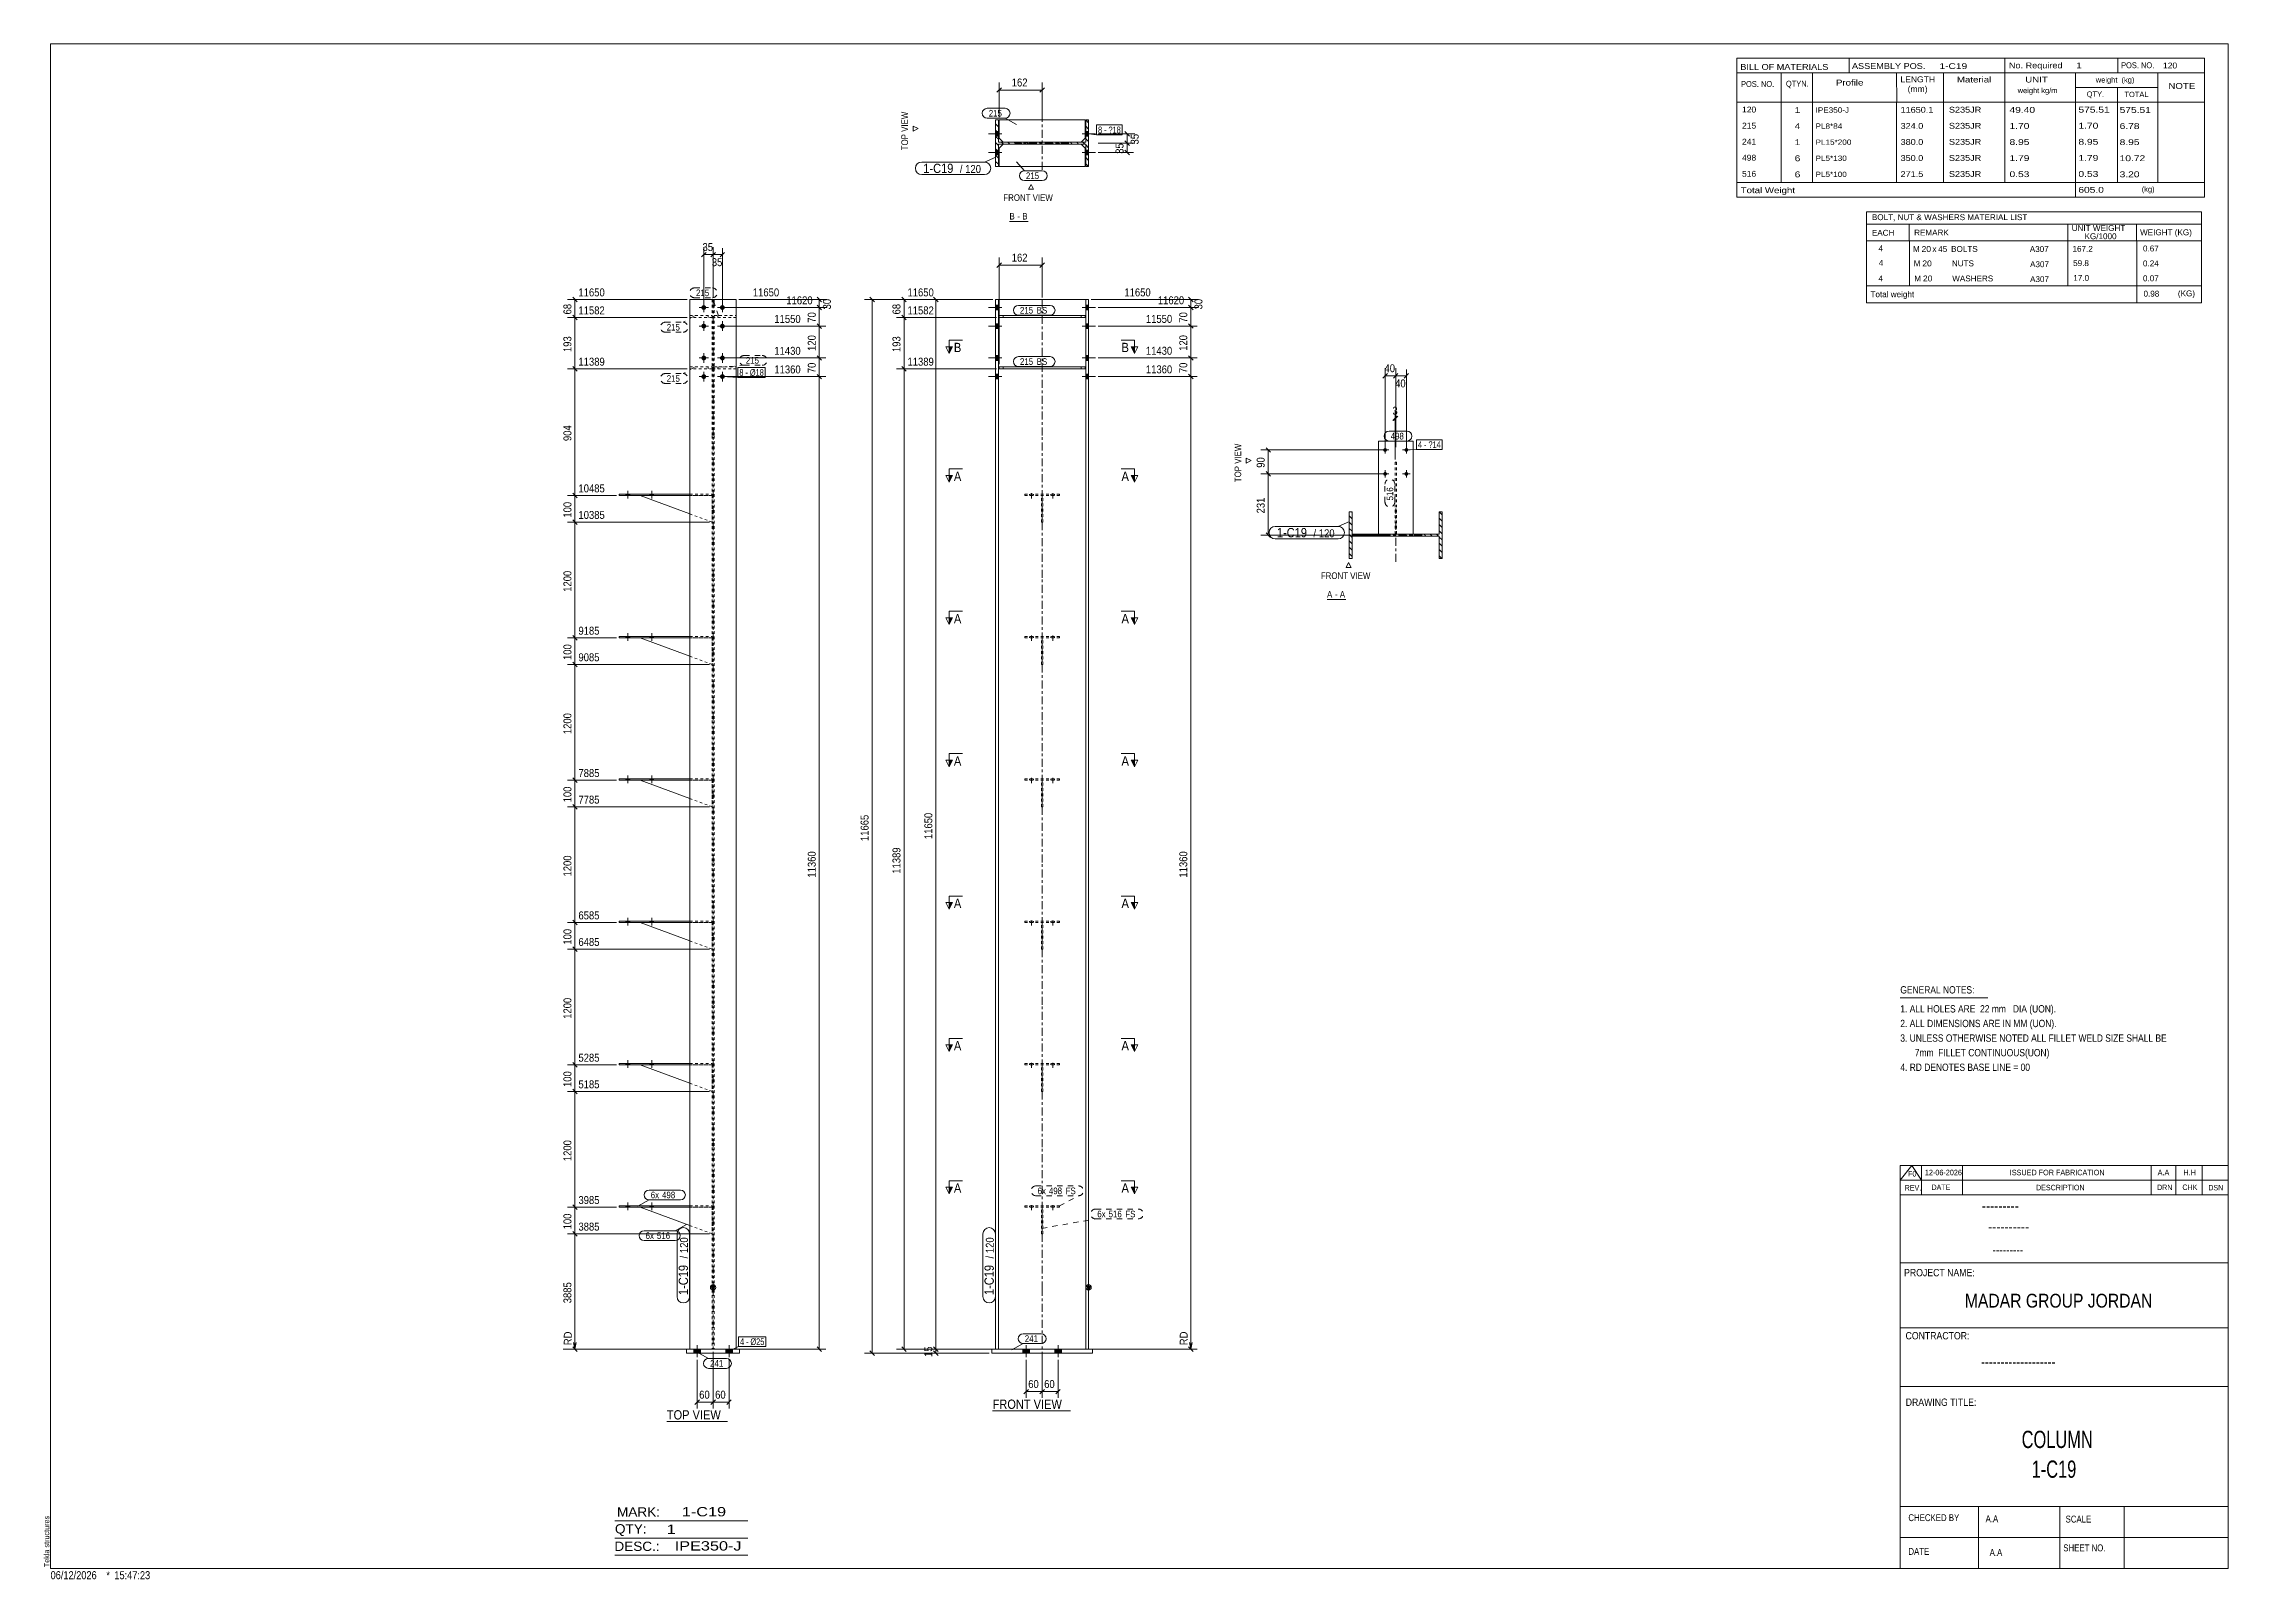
# Model space of a CAD drawing. Header units: millimetres. Extents: x 2 to 825, y 1 to 579.
import ezdxf

# ---------------------------------------------------------------- set-up
doc = ezdxf.new("R2010")
doc.units = ezdxf.units.MM
for name, pattern in [('XKITLINE00', [0]), ('XKITLINE01', [4, 1, -1, 1, -1]), ('XKITLINE02', [4, 2, -2]), ('XKITLINE03', [6, 3, -1, 1, -1])]:
    doc.linetypes.add(name, pattern=pattern)
for name, color, linetype, lineweight in [('Bolt', 3, 'Continuous', 0), ('BoltMark', 7, 'Continuous', 0), ('Dimensions', 7, 'Continuous', 0), ('DrawingSheet', 5, 'Continuous', 0), ('OtherObjectType', 7, 'Continuous', 0), ('Part', 2, 'Continuous', 0), ('PartMark', 7, 'Continuous', 0), ('Section', 6, 'Continuous', 0)]:
    doc.layers.add(name, color=color, linetype=linetype, lineweight=lineweight)
doc.styles.add('@ARIAL_UNICODE_MS_BOLD', font='ARIAL.TTF')
doc.styles.add('ARIAL', font='ARIAL.TTF')
doc.styles.add('ARIAL_NARROW', font='ARIALN.TTF')
doc.styles.add('COMIC_SANS_MS_BOLD', font='COMICBD.TTF')
doc.styles.add('SWIS721_EX_BT', font='ARIAL.TTF')
doc.styles.add('SWISSE', font='ARIAL.TTF')

# ---------------------------------------------------------------- blocks, each defined once
blk = doc.blocks.new('*A1')
at = {"layer": 'Part', "color": 7, "linetype": 'XKITLINE00', "lineweight": 0}
for p, q in [((495.1, 400.17), (494, 401.27)), ((495.1, 397.82), (494, 398.92)), ((495.1, 395.46), (494, 396.56)), ((495.1, 402.53), (494.9, 402.73)), ((529, 401.63), (527.9, 402.73)), ((527.9, 402.73), (527.9, 402.73)), ((529, 399.27), (527.9, 400.37)), ((529, 396.92), (527.9, 398.02)), ((529, 394.56), (527.9, 395.66)), ((495.1, 393.1), (494, 394.2)), ((495.1, 390.74), (494, 391.84)), ((495.1, 388.39), (494, 389.49)), ((495.1, 386.03), (494, 387.13)), ((496.93, 393.63), (496.23, 394.33)), ((499.28, 393.63), (498.58, 394.33)), ((501.64, 393.63), (500.94, 394.33)), ((504, 393.63), (503.3, 394.33)), ((506.35, 393.63), (505.65, 394.33)), ((508.71, 393.63), (508.01, 394.33)), ((511.07, 393.63), (510.37, 394.33)), ((513.43, 393.63), (512.73, 394.33)), ((515.78, 393.63), (515.08, 394.33)), ((518.14, 393.63), (517.44, 394.33)), ((520.5, 393.63), (519.8, 394.33)), ((522.86, 393.63), (522.16, 394.33)), ((525.21, 393.63), (524.51, 394.33)), ((527.57, 393.63), (526.87, 394.33)), ((529, 392.2), (527.9, 393.3)), ((529, 389.85), (527.9, 390.95)), ((529, 387.49), (527.9, 388.59)), ((528.9, 385.23), (527.9, 386.23))]:
    blk.add_line(p, q, dxfattribs=at)
blk = doc.blocks.new('*A2')
at = {"layer": 'Part', "color": 7, "linetype": 'XKITLINE00', "lineweight": 0}
for p, q in [((361.95, 547.74), (360.85, 548.84)), ((361.95, 545.38), (360.85, 546.48)), ((361.95, 543.03), (360.85, 544.13)), ((361.95, 550.1), (361.75, 550.3)), ((395.85, 549.2), (394.75, 550.3)), ((394.75, 550.3), (394.75, 550.3)), ((395.85, 546.84), (394.75, 547.94)), ((395.85, 544.49), (394.75, 545.59)), ((395.85, 542.13), (394.75, 543.23)), ((361.95, 540.67), (360.85, 541.77)), ((361.95, 538.31), (360.85, 539.41)), ((361.95, 535.95), (360.85, 537.05)), ((361.95, 533.6), (360.85, 534.7)), ((363.78, 541.2), (363.08, 541.9)), ((366.13, 541.2), (365.43, 541.9)), ((368.49, 541.2), (367.79, 541.9)), ((370.85, 541.2), (370.15, 541.9)), ((373.2, 541.2), (372.5, 541.9)), ((375.56, 541.2), (374.86, 541.9)), ((377.92, 541.2), (377.22, 541.9)), ((380.28, 541.2), (379.58, 541.9)), ((382.63, 541.2), (381.93, 541.9)), ((384.99, 541.2), (384.29, 541.9)), ((387.35, 541.2), (386.65, 541.9)), ((389.71, 541.2), (389.01, 541.9)), ((392.06, 541.2), (391.36, 541.9)), ((394.42, 541.2), (393.72, 541.9)), ((395.85, 539.77), (394.75, 540.87)), ((395.85, 537.41), (394.75, 538.51)), ((395.85, 535.06), (394.75, 536.16)), ((395.75, 532.8), (394.75, 533.8))]:
    blk.add_line(p, q, dxfattribs=at)
blk = doc.blocks.new('*A3')
at = {"layer": 'Bolt'}
for points in [[(361.95, 478.79), (360.85, 478.79), (360.85, 480.59), (361.95, 480.59)], [(361.95, 478.79), (360.85, 478.79), (360.85, 480.59), (361.95, 480.59)], [(361.95, 471.79), (360.85, 471.79), (360.85, 473.59), (361.95, 473.59)], [(361.95, 471.79), (360.85, 471.79), (360.85, 473.59), (361.95, 473.59)], [(361.95, 459.79), (360.85, 459.79), (360.85, 461.59), (361.95, 461.59)], [(361.95, 459.79), (360.85, 459.79), (360.85, 461.59), (361.95, 461.59)], [(361.95, 452.79), (360.85, 452.79), (360.85, 454.59), (361.95, 454.59)], [(361.95, 452.79), (360.85, 452.79), (360.85, 454.59), (361.95, 454.59)]]:
    blk.add_hatch(color=3, dxfattribs=at).paths.add_polyline_path(points, flags=17)
at = {"layer": 'Bolt', "color": 3, "linetype": 'XKITLINE00', "lineweight": 0}
for p, q in [((363.2, 479.69), (358.2, 479.69)), ((363.2, 479.69), (358.2, 479.69)), ((361.95, 480.59), (360.85, 480.59)), ((361.95, 480.59), (360.85, 480.59)), ((361.95, 478.79), (360.85, 478.79)), ((361.95, 478.79), (360.85, 478.79)), ((363.2, 472.69), (358.2, 472.69)), ((363.2, 472.69), (358.2, 472.69)), ((361.95, 473.59), (360.85, 473.59)), ((361.95, 473.59), (360.85, 473.59)), ((361.95, 471.79), (360.85, 471.79)), ((361.95, 471.79), (360.85, 471.79)), ((363.2, 460.69), (358.2, 460.69)), ((363.2, 460.69), (358.2, 460.69)), ((361.95, 461.59), (360.85, 461.59)), ((361.95, 461.59), (360.85, 461.59)), ((363.2, 453.69), (358.2, 453.69)), ((363.2, 453.69), (358.2, 453.69)), ((361.95, 459.79), (360.85, 459.79)), ((361.95, 459.79), (360.85, 459.79)), ((361.95, 454.59), (360.85, 454.59)), ((361.95, 454.59), (360.85, 454.59)), ((361.95, 452.79), (360.85, 452.79)), ((361.95, 452.79), (360.85, 452.79))]:
    blk.add_line(p, q, dxfattribs=at)
blk = doc.blocks.new('*A4')
at = {"layer": 'Bolt'}
for points in [[(395.85, 478.81), (394.75, 478.81), (394.75, 480.61), (395.85, 480.61)], [(395.85, 478.81), (394.75, 478.81), (394.75, 480.61), (395.85, 480.61)], [(395.85, 471.81), (394.75, 471.81), (394.75, 473.61), (395.85, 473.61)], [(395.85, 471.81), (394.75, 471.81), (394.75, 473.61), (395.85, 473.61)], [(395.85, 459.81), (394.75, 459.81), (394.75, 461.61), (395.85, 461.61)], [(395.85, 459.81), (394.75, 459.81), (394.75, 461.61), (395.85, 461.61)], [(395.85, 452.81), (394.75, 452.81), (394.75, 454.61), (395.85, 454.61)], [(395.85, 452.81), (394.75, 452.81), (394.75, 454.61), (395.85, 454.61)]]:
    blk.add_hatch(color=3, dxfattribs=at).paths.add_polyline_path(points, flags=17)
at = {"layer": 'Bolt', "color": 3, "linetype": 'XKITLINE00', "lineweight": 0}
for p, q in [((393.4, 479.71), (398.4, 479.71)), ((393.4, 479.71), (398.4, 479.71)), ((394.75, 480.61), (395.85, 480.61)), ((394.75, 480.61), (395.85, 480.61)), ((394.75, 478.81), (395.85, 478.81)), ((394.75, 478.81), (395.85, 478.81)), ((393.4, 472.71), (398.4, 472.71)), ((393.4, 472.71), (398.4, 472.71)), ((394.75, 473.61), (395.85, 473.61)), ((394.75, 473.61), (395.85, 473.61)), ((394.75, 471.81), (395.85, 471.81)), ((394.75, 471.81), (395.85, 471.81)), ((393.4, 460.71), (398.4, 460.71)), ((393.4, 460.71), (398.4, 460.71)), ((394.75, 461.61), (395.85, 461.61)), ((394.75, 461.61), (395.85, 461.61)), ((393.4, 453.71), (398.4, 453.71)), ((393.4, 453.71), (398.4, 453.71)), ((394.75, 459.81), (395.85, 459.81)), ((394.75, 459.81), (395.85, 459.81)), ((394.75, 454.61), (395.85, 454.61)), ((394.75, 454.61), (395.85, 454.61)), ((394.75, 452.81), (395.85, 452.81)), ((394.75, 452.81), (395.85, 452.81))]:
    blk.add_line(p, q, dxfattribs=at)
blk = doc.blocks.new('*A5')
at = {"layer": 'Bolt', "color": 3, "linetype": 'XKITLINE02', "lineweight": 0}
for p, q in [((373.65, 408.91), (373.65, 409.41)), ((373.65, 408.91), (373.65, 409.41)), ((374.35, 407.75), (374.35, 410.75)), ((374.35, 407.75), (374.35, 410.75)), ((375.05, 408.91), (375.05, 409.41)), ((375.05, 408.91), (375.05, 409.41)), ((381.65, 408.91), (381.65, 409.41)), ((381.65, 408.91), (381.65, 409.41)), ((382.35, 407.75), (382.35, 410.75)), ((382.35, 407.75), (382.35, 410.75)), ((383.05, 408.91), (383.05, 409.41)), ((383.05, 408.91), (383.05, 409.41))]:
    blk.add_line(p, q, dxfattribs=at)
blk = doc.blocks.new('*A6')
at = {"layer": 'Bolt', "color": 3, "linetype": 'XKITLINE02', "lineweight": 0}
for p, q in [((373.65, 355.33), (373.65, 355.83)), ((373.65, 355.33), (373.65, 355.83)), ((374.35, 354.17), (374.35, 357.17)), ((374.35, 354.17), (374.35, 357.17)), ((375.05, 355.33), (375.05, 355.83)), ((375.05, 355.33), (375.05, 355.83)), ((381.65, 355.33), (381.65, 355.83)), ((381.65, 355.33), (381.65, 355.83)), ((382.35, 354.17), (382.35, 357.17)), ((382.35, 354.17), (382.35, 357.17)), ((383.05, 355.33), (383.05, 355.83)), ((383.05, 355.33), (383.05, 355.83))]:
    blk.add_line(p, q, dxfattribs=at)
blk = doc.blocks.new('*A7')
at = {"layer": 'Bolt', "color": 3, "linetype": 'XKITLINE02', "lineweight": 0}
for p, q in [((373.65, 301.75), (373.65, 302.25)), ((373.65, 301.75), (373.65, 302.25)), ((374.35, 300.59), (374.35, 303.59)), ((374.35, 300.59), (374.35, 303.59)), ((375.05, 301.75), (375.05, 302.25)), ((375.05, 301.75), (375.05, 302.25)), ((381.65, 301.75), (381.65, 302.25)), ((381.65, 301.75), (381.65, 302.25)), ((382.35, 300.59), (382.35, 303.59)), ((382.35, 300.59), (382.35, 303.59)), ((383.05, 301.75), (383.05, 302.25)), ((383.05, 301.75), (383.05, 302.25))]:
    blk.add_line(p, q, dxfattribs=at)
blk = doc.blocks.new('*A8')
at = {"layer": 'Bolt', "color": 3, "linetype": 'XKITLINE02', "lineweight": 0}
for p, q in [((373.65, 248.17), (373.65, 248.67)), ((373.65, 248.17), (373.65, 248.67)), ((374.35, 247.01), (374.35, 250.01)), ((374.35, 247.01), (374.35, 250.01)), ((375.05, 248.17), (375.05, 248.67)), ((375.05, 248.17), (375.05, 248.67)), ((381.65, 248.17), (381.65, 248.67)), ((381.65, 248.17), (381.65, 248.67)), ((382.35, 247.01), (382.35, 250.01)), ((382.35, 247.01), (382.35, 250.01)), ((383.05, 248.17), (383.05, 248.67)), ((383.05, 248.17), (383.05, 248.67))]:
    blk.add_line(p, q, dxfattribs=at)
blk = doc.blocks.new('*A9')
at = {"layer": 'Bolt', "color": 3, "linetype": 'XKITLINE02', "lineweight": 0}
for p, q in [((373.65, 194.59), (373.65, 195.09)), ((373.65, 194.59), (373.65, 195.09)), ((374.35, 193.43), (374.35, 196.43)), ((374.35, 193.43), (374.35, 196.43)), ((375.05, 194.59), (375.05, 195.09)), ((375.05, 194.59), (375.05, 195.09)), ((381.65, 194.59), (381.65, 195.09)), ((381.65, 194.59), (381.65, 195.09)), ((382.35, 193.43), (382.35, 196.43)), ((382.35, 193.43), (382.35, 196.43)), ((383.05, 194.59), (383.05, 195.09)), ((383.05, 194.59), (383.05, 195.09))]:
    blk.add_line(p, q, dxfattribs=at)
blk = doc.blocks.new('*A10')
at = {"layer": 'Bolt', "color": 3, "linetype": 'XKITLINE02', "lineweight": 0}
for p, q in [((373.65, 141.01), (373.65, 141.51)), ((373.65, 141.01), (373.65, 141.51)), ((374.35, 139.85), (374.35, 142.85)), ((374.35, 139.85), (374.35, 142.85)), ((375.05, 141.01), (375.05, 141.51)), ((375.05, 141.01), (375.05, 141.51)), ((381.65, 141.01), (381.65, 141.51)), ((381.65, 141.01), (381.65, 141.51)), ((382.35, 139.85), (382.35, 142.85)), ((382.35, 139.85), (382.35, 142.85)), ((383.05, 141.01), (383.05, 141.51)), ((383.05, 141.01), (383.05, 141.51))]:
    blk.add_line(p, q, dxfattribs=at)
blk = doc.blocks.new('*A11')
at = {"layer": 'Bolt'}
for points in [[(373.6, 87.6134), (373.6, 86.1134), (371.1, 86.1134), (371.1, 87.6134)], [(373.6, 87.6134), (373.6, 86.1134), (371.1, 86.1134), (371.1, 87.6134)], [(385.6, 87.6134), (385.6, 86.1134), (383.1, 86.1134), (383.1, 87.6134)], [(385.6, 87.6134), (385.6, 86.1134), (383.1, 86.1134), (383.1, 87.6134)]]:
    blk.add_hatch(color=3, dxfattribs=at).paths.add_polyline_path(points, flags=17)
at = {"layer": 'Bolt', "color": 3, "linetype": 'XKITLINE00', "lineweight": 0}
for p, q in [((371.1, 87.6134), (371.1, 86.1134)), ((371.1, 87.6134), (371.1, 86.1134)), ((372.35, 89.1134), (372.35, 84.6134)), ((372.35, 89.1134), (372.35, 84.6134)), ((373.6, 87.6134), (373.6, 86.1134)), ((373.6, 87.6134), (373.6, 86.1134)), ((383.1, 87.6134), (383.1, 86.1134)), ((383.1, 87.6134), (383.1, 86.1134)), ((384.35, 89.1134), (384.35, 84.6134)), ((384.35, 89.1134), (384.35, 84.6134)), ((385.6, 87.6134), (385.6, 86.1134)), ((385.6, 87.6134), (385.6, 86.1134))]:
    blk.add_line(p, q, dxfattribs=at)
blk = doc.blocks.new('*A12')
at = {"layer": 'Part'}
blk.add_hatch(color=2, dxfattribs=at).paths.add_polyline_path([(395.05, 111.32), (396.65, 111.32), (395.85, 109.92)], flags=17)
at = {"layer": 'Part', "color": 7, "linetype": 'XKITLINE03', "lineweight": 0}
for p, q in [((378.35, 431.49), (378.35, 492.69)), ((378.35, 377.91), (378.35, 431.39)), ((378.35, 324.33), (378.35, 377.81)), ((378.35, 270.75), (378.35, 324.23)), ((378.35, 217.17), (378.35, 270.65)), ((378.35, 163.59), (378.35, 217.07)), ((378.35, 110.01), (378.35, 163.49)), ((378.35, 77.61), (378.35, 109.91))]:
    blk.add_line(p, q, dxfattribs=at)
at = {"layer": 'Part', "color": 2, "linetype": 'XKITLINE00', "lineweight": 0}
for p, q in [((360.85, 431.49), (360.85, 482.69)), ((360.85, 482.69), (395.85, 482.69)), ((361.95, 482.69), (361.95, 431.49)), ((394.75, 482.69), (394.75, 431.49)), ((395.85, 482.69), (395.85, 431.49)), ((360.85, 377.91), (360.85, 431.39)), ((361.95, 431.39), (361.95, 377.91)), ((394.75, 431.39), (394.75, 377.91)), ((395.85, 431.39), (395.85, 377.91)), ((360.85, 324.33), (360.85, 377.81)), ((361.95, 377.81), (361.95, 324.33)), ((394.75, 377.81), (394.75, 324.33)), ((395.85, 377.81), (395.85, 324.33)), ((360.85, 270.75), (360.85, 324.23)), ((361.95, 324.23), (361.95, 270.75)), ((394.75, 324.23), (394.75, 270.75)), ((395.85, 324.23), (395.85, 270.75)), ((360.85, 217.17), (360.85, 270.65)), ((361.95, 270.65), (361.95, 217.17)), ((394.75, 270.65), (394.75, 217.17)), ((395.85, 270.65), (395.85, 217.17)), ((360.85, 163.59), (360.85, 217.07)), ((361.95, 217.07), (361.95, 163.59)), ((394.75, 217.07), (394.75, 163.59)), ((395.85, 217.07), (395.85, 163.59)), ((360.85, 110.01), (360.85, 163.49)), ((361.95, 163.49), (361.95, 110.01)), ((394.75, 163.49), (394.75, 110.01)), ((395.85, 163.49), (395.85, 110.01)), ((360.85, 87.61), (360.85, 109.91)), ((361.95, 109.91), (361.95, 87.61)), ((394.75, 109.91), (394.75, 87.61)), ((395.85, 109.92), (395.05, 111.32)), ((395.05, 111.32), (396.65, 111.32)), ((396.65, 111.32), (395.85, 109.92)), ((395.85, 109.91), (395.85, 87.61))]:
    blk.add_line(p, q, dxfattribs=at)
at = {"layer": 'Part', "color": 7, "linetype": 'XKITLINE01', "lineweight": 0}
blk.add_line((395.85, 87.61), (360.85, 87.61), dxfattribs=at)
at = {"layer": 'Part', "color": 2, "linetype": 'XKITLINE00', "lineweight": 0}
blk.add_circle((395.85, 110.82), 1, dxfattribs=at)
blk = doc.blocks.new('*A13')
at = {"layer": 'Part', "color": 7, "linetype": 'XKITLINE01', "lineweight": 0}
for p, q in [((378.6, 408.91), (378.1, 408.91)), ((378.1, 398.91), (378.1, 408.91)), ((378.1, 408.91), (378.6, 408.91)), ((378.6, 398.91), (378.6, 408.91)), ((378.6, 398.91), (378.1, 398.91))]:
    blk.add_line(p, q, dxfattribs=at)
blk = doc.blocks.new('*A14')
at = {"layer": 'Part', "color": 7, "linetype": 'XKITLINE01', "lineweight": 0}
for p, q in [((384.85, 409.41), (371.85, 409.41)), ((371.85, 408.91), (371.85, 409.41)), ((384.85, 408.91), (371.85, 408.91)), ((384.85, 408.91), (384.85, 409.41))]:
    blk.add_line(p, q, dxfattribs=at)
blk = doc.blocks.new('*A15')
at = {"layer": 'Part', "color": 7, "linetype": 'XKITLINE01', "lineweight": 0}
for p, q in [((378.6, 355.33), (378.1, 355.33)), ((378.1, 345.33), (378.1, 355.33)), ((378.1, 355.33), (378.6, 355.33)), ((378.6, 345.33), (378.6, 355.33)), ((378.6, 345.33), (378.1, 345.33))]:
    blk.add_line(p, q, dxfattribs=at)
blk = doc.blocks.new('*A16')
at = {"layer": 'Part', "color": 7, "linetype": 'XKITLINE01', "lineweight": 0}
for p, q in [((384.85, 355.83), (371.85, 355.83)), ((371.85, 355.33), (371.85, 355.83)), ((384.85, 355.33), (371.85, 355.33)), ((384.85, 355.33), (384.85, 355.83))]:
    blk.add_line(p, q, dxfattribs=at)
blk = doc.blocks.new('*A17')
at = {"layer": 'Part', "color": 7, "linetype": 'XKITLINE01', "lineweight": 0}
for p, q in [((378.6, 301.75), (378.1, 301.75)), ((378.1, 291.75), (378.1, 301.75)), ((378.1, 301.75), (378.6, 301.75)), ((378.6, 291.75), (378.6, 301.75)), ((378.6, 291.75), (378.1, 291.75))]:
    blk.add_line(p, q, dxfattribs=at)
blk = doc.blocks.new('*A18')
at = {"layer": 'Part', "color": 7, "linetype": 'XKITLINE01', "lineweight": 0}
for p, q in [((384.85, 302.25), (371.85, 302.25)), ((371.85, 301.75), (371.85, 302.25)), ((384.85, 301.75), (371.85, 301.75)), ((384.85, 301.75), (384.85, 302.25))]:
    blk.add_line(p, q, dxfattribs=at)
blk = doc.blocks.new('*A19')
at = {"layer": 'Part', "color": 7, "linetype": 'XKITLINE01', "lineweight": 0}
for p, q in [((378.6, 248.17), (378.1, 248.17)), ((378.1, 238.17), (378.1, 248.17)), ((378.1, 248.17), (378.6, 248.17)), ((378.6, 238.17), (378.6, 248.17)), ((378.6, 238.17), (378.1, 238.17))]:
    blk.add_line(p, q, dxfattribs=at)
blk = doc.blocks.new('*A20')
at = {"layer": 'Part', "color": 7, "linetype": 'XKITLINE01', "lineweight": 0}
for p, q in [((384.85, 248.67), (371.85, 248.67)), ((371.85, 248.17), (371.85, 248.67)), ((384.85, 248.17), (371.85, 248.17)), ((384.85, 248.17), (384.85, 248.67))]:
    blk.add_line(p, q, dxfattribs=at)
blk = doc.blocks.new('*A21')
at = {"layer": 'Part', "color": 7, "linetype": 'XKITLINE01', "lineweight": 0}
for p, q in [((378.6, 194.59), (378.1, 194.59)), ((378.1, 184.59), (378.1, 194.59)), ((378.1, 194.59), (378.6, 194.59)), ((378.6, 184.59), (378.6, 194.59)), ((378.6, 184.59), (378.1, 184.59))]:
    blk.add_line(p, q, dxfattribs=at)
blk = doc.blocks.new('*A22')
at = {"layer": 'Part', "color": 7, "linetype": 'XKITLINE01', "lineweight": 0}
for p, q in [((384.85, 195.09), (371.85, 195.09)), ((371.85, 194.59), (371.85, 195.09)), ((384.85, 194.59), (371.85, 194.59)), ((384.85, 194.59), (384.85, 195.09))]:
    blk.add_line(p, q, dxfattribs=at)
blk = doc.blocks.new('*A23')
at = {"layer": 'Part', "color": 7, "linetype": 'XKITLINE01', "lineweight": 0}
for p, q in [((378.6, 141.01), (378.1, 141.01)), ((378.1, 131.01), (378.1, 141.01)), ((378.1, 141.01), (378.6, 141.01)), ((378.6, 131.01), (378.6, 141.01)), ((378.6, 131.01), (378.1, 131.01))]:
    blk.add_line(p, q, dxfattribs=at)
blk = doc.blocks.new('*A24')
at = {"layer": 'Part', "color": 7, "linetype": 'XKITLINE01', "lineweight": 0}
for p, q in [((384.85, 141.51), (371.85, 141.51)), ((371.85, 141.01), (371.85, 141.51)), ((384.85, 141.01), (371.85, 141.01)), ((384.85, 141.01), (384.85, 141.51))]:
    blk.add_line(p, q, dxfattribs=at)
blk = doc.blocks.new('*A25')
at = {"layer": 'Part', "color": 2, "linetype": 'XKITLINE00', "lineweight": 0}
for p, q in [((362.15, 456.6), (362.15, 457.4)), ((362.15, 457.4), (394.55, 457.4)), ((394.55, 456.6), (362.15, 456.6)), ((394.55, 457.4), (394.55, 456.6))]:
    blk.add_line(p, q, dxfattribs=at)
at = {"layer": 'Part', "color": 7, "linetype": 'XKITLINE01', "lineweight": 0}
for p, q in [((363.65, 456.6), (363.65, 457.4)), ((393.05, 456.6), (393.05, 457.4))]:
    blk.add_line(p, q, dxfattribs=at)
blk = doc.blocks.new('*A26')
at = {"layer": 'Part', "color": 2, "linetype": 'XKITLINE00', "lineweight": 0}
for p, q in [((362.15, 475.91), (362.15, 476.71)), ((362.15, 476.71), (394.55, 476.71)), ((394.55, 475.91), (362.15, 475.91)), ((394.55, 476.71), (394.55, 475.91))]:
    blk.add_line(p, q, dxfattribs=at)
at = {"layer": 'Part', "color": 7, "linetype": 'XKITLINE01', "lineweight": 0}
for p, q in [((363.65, 475.91), (363.65, 476.71)), ((393.05, 475.91), (393.05, 476.71))]:
    blk.add_line(p, q, dxfattribs=at)
blk = doc.blocks.new('*A27')
at = {"layer": 'Part', "color": 7, "linetype": 'XKITLINE01', "lineweight": 0}
for p, q in [((394.55, 457.4), (362.15, 457.4)), ((362.15, 456.6), (362.15, 457.4)), ((362.15, 456.6), (394.55, 456.6)), ((363.65, 456.6), (363.65, 457.4)), ((393.05, 456.6), (393.05, 457.4)), ((394.55, 456.6), (394.55, 457.4))]:
    blk.add_line(p, q, dxfattribs=at)
blk = doc.blocks.new('*A28')
at = {"layer": 'Part', "color": 7, "linetype": 'XKITLINE01', "lineweight": 0}
for p, q in [((394.55, 476.71), (362.15, 476.71)), ((362.15, 475.91), (362.15, 476.71)), ((362.15, 475.91), (394.55, 475.91)), ((363.65, 475.91), (363.65, 476.71)), ((393.05, 475.91), (393.05, 476.71)), ((394.55, 475.91), (394.55, 476.71))]:
    blk.add_line(p, q, dxfattribs=at)
blk = doc.blocks.new('*A29')
at = {"layer": 'Part', "color": 2, "linetype": 'XKITLINE00', "lineweight": 0}
for p, q in [((397.35, 87.6134), (359.35, 87.6134)), ((359.35, 87.6134), (359.35, 86.1134)), ((397.35, 86.1134), (359.35, 86.1134)), ((397.35, 87.6134), (397.35, 86.1134))]:
    blk.add_line(p, q, dxfattribs=at)
blk = doc.blocks.new('*A30')
at = {"layer": 'Bolt'}
for points in [[(250.05, 479.74), (250.05, 479.78), (250.06, 479.83), (250.07, 479.87), (250.08, 479.91), (250.09, 479.95), (250.1, 480), (250.12, 480.04), (250.14, 480.08), (250.16, 480.12), (250.18, 480.16), (250.2, 480.19), (250.23, 480.23), (250.25, 480.26), (250.28, 480.3), (250.31, 480.33), (250.35, 480.36), (250.38, 480.39), (250.41, 480.42), (250.45, 480.44), (250.49, 480.47), (250.53, 480.49), (250.57, 480.51), (250.61, 480.52), (250.65, 480.54), (250.69, 480.55), (250.73, 480.57), (250.77, 480.58), (250.82, 480.58), (250.86, 480.59), (250.91, 480.59), (250.95, 480.59), (250.99, 480.59), (251.04, 480.59), (251.08, 480.58), (251.13, 480.58), (251.17, 480.57), (251.21, 480.55), (251.25, 480.54), (251.29, 480.52), (251.33, 480.51), (251.37, 480.49), (251.41, 480.47), (251.45, 480.44), (251.49, 480.42), (251.52, 480.39), (251.55, 480.36), (251.59, 480.33), (251.62, 480.3), (251.65, 480.26), (251.67, 480.23), (251.7, 480.19), (251.72, 480.16), (251.74, 480.12), (251.76, 480.08), (251.78, 480.04), (251.8, 480), (251.81, 479.95), (251.82, 479.91), (251.83, 479.87), (251.84, 479.83), (251.85, 479.78), (251.85, 479.74), (251.85, 479.69), (251.85, 479.65), (251.85, 479.61), (251.84, 479.56), (251.83, 479.52), (251.82, 479.47), (251.81, 479.43), (251.8, 479.39), (251.78, 479.35), (251.76, 479.31), (251.74, 479.27), (251.72, 479.23), (251.7, 479.19), (251.67, 479.16), (251.65, 479.12), (251.62, 479.09), (251.59, 479.06), (251.55, 479.03), (251.52, 479), (251.49, 478.97), (251.45, 478.95), (251.41, 478.92), (251.37, 478.9), (251.33, 478.88), (251.29, 478.86), (251.25, 478.85), (251.21, 478.83), (251.17, 478.82), (251.13, 478.81), (251.08, 478.8), (251.04, 478.8), (250.99, 478.79), (250.95, 478.79), (250.91, 478.79), (250.86, 478.8), (250.82, 478.8), (250.77, 478.81), (250.73, 478.82), (250.69, 478.83), (250.65, 478.85), (250.61, 478.86), (250.57, 478.88), (250.53, 478.9), (250.49, 478.92), (250.45, 478.95), (250.41, 478.97), (250.38, 479), (250.35, 479.03), (250.31, 479.06), (250.28, 479.09), (250.25, 479.12), (250.23, 479.16), (250.2, 479.19), (250.18, 479.23), (250.16, 479.27), (250.14, 479.31), (250.12, 479.35), (250.1, 479.39), (250.09, 479.43), (250.08, 479.47), (250.07, 479.52), (250.06, 479.56), (250.05, 479.61), (250.05, 479.65), (250.05, 479.69)], [(257.05, 479.74), (257.05, 479.78), (257.06, 479.83), (257.07, 479.87), (257.08, 479.91), (257.09, 479.95), (257.1, 480), (257.12, 480.04), (257.14, 480.08), (257.16, 480.12), (257.18, 480.16), (257.2, 480.19), (257.23, 480.23), (257.25, 480.26), (257.28, 480.3), (257.31, 480.33), (257.35, 480.36), (257.38, 480.39), (257.41, 480.42), (257.45, 480.44), (257.49, 480.47), (257.53, 480.49), (257.57, 480.51), (257.61, 480.52), (257.65, 480.54), (257.69, 480.55), (257.73, 480.57), (257.77, 480.58), (257.82, 480.58), (257.86, 480.59), (257.91, 480.59), (257.95, 480.59), (257.99, 480.59), (258.04, 480.59), (258.08, 480.58), (258.13, 480.58), (258.17, 480.57), (258.21, 480.55), (258.25, 480.54), (258.29, 480.52), (258.33, 480.51), (258.37, 480.49), (258.41, 480.47), (258.45, 480.44), (258.49, 480.42), (258.52, 480.39), (258.55, 480.36), (258.59, 480.33), (258.62, 480.3), (258.65, 480.26), (258.67, 480.23), (258.7, 480.19), (258.72, 480.16), (258.74, 480.12), (258.76, 480.08), (258.78, 480.04), (258.8, 480), (258.81, 479.95), (258.82, 479.91), (258.83, 479.87), (258.84, 479.83), (258.85, 479.78), (258.85, 479.74), (258.85, 479.69), (258.85, 479.65), (258.85, 479.61), (258.84, 479.56), (258.83, 479.52), (258.82, 479.47), (258.81, 479.43), (258.8, 479.39), (258.78, 479.35), (258.76, 479.31), (258.74, 479.27), (258.72, 479.23), (258.7, 479.19), (258.67, 479.16), (258.65, 479.12), (258.62, 479.09), (258.59, 479.06), (258.55, 479.03), (258.52, 479), (258.49, 478.97), (258.45, 478.95), (258.41, 478.92), (258.37, 478.9), (258.33, 478.88), (258.29, 478.86), (258.25, 478.85), (258.21, 478.83), (258.17, 478.82), (258.13, 478.81), (258.08, 478.8), (258.04, 478.8), (257.99, 478.79), (257.95, 478.79), (257.91, 478.79), (257.86, 478.8), (257.82, 478.8), (257.77, 478.81), (257.73, 478.82), (257.69, 478.83), (257.65, 478.85), (257.61, 478.86), (257.57, 478.88), (257.53, 478.9), (257.49, 478.92), (257.45, 478.95), (257.41, 478.97), (257.38, 479), (257.35, 479.03), (257.31, 479.06), (257.28, 479.09), (257.25, 479.12), (257.23, 479.16), (257.2, 479.19), (257.18, 479.23), (257.16, 479.27), (257.14, 479.31), (257.12, 479.35), (257.1, 479.39), (257.09, 479.43), (257.08, 479.47), (257.07, 479.52), (257.06, 479.56), (257.05, 479.61), (257.05, 479.65), (257.05, 479.69)], [(250.05, 472.74), (250.05, 472.78), (250.06, 472.83), (250.07, 472.87), (250.08, 472.91), (250.09, 472.95), (250.1, 473), (250.12, 473.04), (250.14, 473.08), (250.16, 473.12), (250.18, 473.16), (250.2, 473.19), (250.23, 473.23), (250.25, 473.26), (250.28, 473.3), (250.31, 473.33), (250.35, 473.36), (250.38, 473.39), (250.41, 473.42), (250.45, 473.44), (250.49, 473.47), (250.53, 473.49), (250.57, 473.51), (250.61, 473.52), (250.65, 473.54), (250.69, 473.55), (250.73, 473.57), (250.77, 473.58), (250.82, 473.58), (250.86, 473.59), (250.91, 473.59), (250.95, 473.59), (250.99, 473.59), (251.04, 473.59), (251.08, 473.58), (251.13, 473.58), (251.17, 473.57), (251.21, 473.55), (251.25, 473.54), (251.29, 473.52), (251.33, 473.51), (251.37, 473.49), (251.41, 473.47), (251.45, 473.44), (251.49, 473.42), (251.52, 473.39), (251.55, 473.36), (251.59, 473.33), (251.62, 473.3), (251.65, 473.26), (251.67, 473.23), (251.7, 473.19), (251.72, 473.16), (251.74, 473.12), (251.76, 473.08), (251.78, 473.04), (251.8, 473), (251.81, 472.95), (251.82, 472.91), (251.83, 472.87), (251.84, 472.83), (251.85, 472.78), (251.85, 472.74), (251.85, 472.69), (251.85, 472.65), (251.85, 472.61), (251.84, 472.56), (251.83, 472.52), (251.82, 472.47), (251.81, 472.43), (251.8, 472.39), (251.78, 472.35), (251.76, 472.31), (251.74, 472.27), (251.72, 472.23), (251.7, 472.19), (251.67, 472.16), (251.65, 472.12), (251.62, 472.09), (251.59, 472.06), (251.55, 472.03), (251.52, 472), (251.49, 471.97), (251.45, 471.95), (251.41, 471.92), (251.37, 471.9), (251.33, 471.88), (251.29, 471.86), (251.25, 471.85), (251.21, 471.83), (251.17, 471.82), (251.13, 471.81), (251.08, 471.8), (251.04, 471.8), (250.99, 471.79), (250.95, 471.79), (250.91, 471.79), (250.86, 471.8), (250.82, 471.8), (250.77, 471.81), (250.73, 471.82), (250.69, 471.83), (250.65, 471.85), (250.61, 471.86), (250.57, 471.88), (250.53, 471.9), (250.49, 471.92), (250.45, 471.95), (250.41, 471.97), (250.38, 472), (250.35, 472.03), (250.31, 472.06), (250.28, 472.09), (250.25, 472.12), (250.23, 472.16), (250.2, 472.19), (250.18, 472.23), (250.16, 472.27), (250.14, 472.31), (250.12, 472.35), (250.1, 472.39), (250.09, 472.43), (250.08, 472.47), (250.07, 472.52), (250.06, 472.56), (250.05, 472.61), (250.05, 472.65), (250.05, 472.69)], [(257.05, 472.74), (257.05, 472.78), (257.06, 472.83), (257.07, 472.87), (257.08, 472.91), (257.09, 472.95), (257.1, 473), (257.12, 473.04), (257.14, 473.08), (257.16, 473.12), (257.18, 473.16), (257.2, 473.19), (257.23, 473.23), (257.25, 473.26), (257.28, 473.3), (257.31, 473.33), (257.35, 473.36), (257.38, 473.39), (257.41, 473.42), (257.45, 473.44), (257.49, 473.47), (257.53, 473.49), (257.57, 473.51), (257.61, 473.52), (257.65, 473.54), (257.69, 473.55), (257.73, 473.57), (257.77, 473.58), (257.82, 473.58), (257.86, 473.59), (257.91, 473.59), (257.95, 473.59), (257.99, 473.59), (258.04, 473.59), (258.08, 473.58), (258.13, 473.58), (258.17, 473.57), (258.21, 473.55), (258.25, 473.54), (258.29, 473.52), (258.33, 473.51), (258.37, 473.49), (258.41, 473.47), (258.45, 473.44), (258.49, 473.42), (258.52, 473.39), (258.55, 473.36), (258.59, 473.33), (258.62, 473.3), (258.65, 473.26), (258.67, 473.23), (258.7, 473.19), (258.72, 473.16), (258.74, 473.12), (258.76, 473.08), (258.78, 473.04), (258.8, 473), (258.81, 472.95), (258.82, 472.91), (258.83, 472.87), (258.84, 472.83), (258.85, 472.78), (258.85, 472.74), (258.85, 472.69), (258.85, 472.65), (258.85, 472.61), (258.84, 472.56), (258.83, 472.52), (258.82, 472.47), (258.81, 472.43), (258.8, 472.39), (258.78, 472.35), (258.76, 472.31), (258.74, 472.27), (258.72, 472.23), (258.7, 472.19), (258.67, 472.16), (258.65, 472.12), (258.62, 472.09), (258.59, 472.06), (258.55, 472.03), (258.52, 472), (258.49, 471.97), (258.45, 471.95), (258.41, 471.92), (258.37, 471.9), (258.33, 471.88), (258.29, 471.86), (258.25, 471.85), (258.21, 471.83), (258.17, 471.82), (258.13, 471.81), (258.08, 471.8), (258.04, 471.8), (257.99, 471.79), (257.95, 471.79), (257.91, 471.79), (257.86, 471.8), (257.82, 471.8), (257.77, 471.81), (257.73, 471.82), (257.69, 471.83), (257.65, 471.85), (257.61, 471.86), (257.57, 471.88), (257.53, 471.9), (257.49, 471.92), (257.45, 471.95), (257.41, 471.97), (257.38, 472), (257.35, 472.03), (257.31, 472.06), (257.28, 472.09), (257.25, 472.12), (257.23, 472.16), (257.2, 472.19), (257.18, 472.23), (257.16, 472.27), (257.14, 472.31), (257.12, 472.35), (257.1, 472.39), (257.09, 472.43), (257.08, 472.47), (257.07, 472.52), (257.06, 472.56), (257.05, 472.61), (257.05, 472.65), (257.05, 472.69)], [(250.05, 460.74), (250.05, 460.78), (250.06, 460.83), (250.07, 460.87), (250.08, 460.91), (250.09, 460.95), (250.1, 461), (250.12, 461.04), (250.14, 461.08), (250.16, 461.12), (250.18, 461.16), (250.2, 461.19), (250.23, 461.23), (250.25, 461.26), (250.28, 461.3), (250.31, 461.33), (250.35, 461.36), (250.38, 461.39), (250.41, 461.42), (250.45, 461.44), (250.49, 461.47), (250.53, 461.49), (250.57, 461.51), (250.61, 461.52), (250.65, 461.54), (250.69, 461.55), (250.73, 461.57), (250.77, 461.58), (250.82, 461.58), (250.86, 461.59), (250.91, 461.59), (250.95, 461.59), (250.99, 461.59), (251.04, 461.59), (251.08, 461.58), (251.13, 461.58), (251.17, 461.57), (251.21, 461.55), (251.25, 461.54), (251.29, 461.52), (251.33, 461.51), (251.37, 461.49), (251.41, 461.47), (251.45, 461.44), (251.49, 461.42), (251.52, 461.39), (251.55, 461.36), (251.59, 461.33), (251.62, 461.3), (251.65, 461.26), (251.67, 461.23), (251.7, 461.19), (251.72, 461.16), (251.74, 461.12), (251.76, 461.08), (251.78, 461.04), (251.8, 461), (251.81, 460.95), (251.82, 460.91), (251.83, 460.87), (251.84, 460.83), (251.85, 460.78), (251.85, 460.74), (251.85, 460.69), (251.85, 460.65), (251.85, 460.61), (251.84, 460.56), (251.83, 460.52), (251.82, 460.47), (251.81, 460.43), (251.8, 460.39), (251.78, 460.35), (251.76, 460.31), (251.74, 460.27), (251.72, 460.23), (251.7, 460.19), (251.67, 460.16), (251.65, 460.12), (251.62, 460.09), (251.59, 460.06), (251.55, 460.03), (251.52, 460), (251.49, 459.97), (251.45, 459.95), (251.41, 459.92), (251.37, 459.9), (251.33, 459.88), (251.29, 459.86), (251.25, 459.85), (251.21, 459.83), (251.17, 459.82), (251.13, 459.81), (251.08, 459.8), (251.04, 459.8), (250.99, 459.79), (250.95, 459.79), (250.91, 459.79), (250.86, 459.8), (250.82, 459.8), (250.77, 459.81), (250.73, 459.82), (250.69, 459.83), (250.65, 459.85), (250.61, 459.86), (250.57, 459.88), (250.53, 459.9), (250.49, 459.92), (250.45, 459.95), (250.41, 459.97), (250.38, 460), (250.35, 460.03), (250.31, 460.06), (250.28, 460.09), (250.25, 460.12), (250.23, 460.16), (250.2, 460.19), (250.18, 460.23), (250.16, 460.27), (250.14, 460.31), (250.12, 460.35), (250.1, 460.39), (250.09, 460.43), (250.08, 460.47), (250.07, 460.52), (250.06, 460.56), (250.05, 460.61), (250.05, 460.65), (250.05, 460.69)], [(257.05, 460.74), (257.05, 460.78), (257.06, 460.83), (257.07, 460.87), (257.08, 460.91), (257.09, 460.95), (257.1, 461), (257.12, 461.04), (257.14, 461.08), (257.16, 461.12), (257.18, 461.16), (257.2, 461.19), (257.23, 461.23), (257.25, 461.26), (257.28, 461.3), (257.31, 461.33), (257.35, 461.36), (257.38, 461.39), (257.41, 461.42), (257.45, 461.44), (257.49, 461.47), (257.53, 461.49), (257.57, 461.51), (257.61, 461.52), (257.65, 461.54), (257.69, 461.55), (257.73, 461.57), (257.77, 461.58), (257.82, 461.58), (257.86, 461.59), (257.91, 461.59), (257.95, 461.59), (257.99, 461.59), (258.04, 461.59), (258.08, 461.58), (258.13, 461.58), (258.17, 461.57), (258.21, 461.55), (258.25, 461.54), (258.29, 461.52), (258.33, 461.51), (258.37, 461.49), (258.41, 461.47), (258.45, 461.44), (258.49, 461.42), (258.52, 461.39), (258.55, 461.36), (258.59, 461.33), (258.62, 461.3), (258.65, 461.26), (258.67, 461.23), (258.7, 461.19), (258.72, 461.16), (258.74, 461.12), (258.76, 461.08), (258.78, 461.04), (258.8, 461), (258.81, 460.95), (258.82, 460.91), (258.83, 460.87), (258.84, 460.83), (258.85, 460.78), (258.85, 460.74), (258.85, 460.69), (258.85, 460.65), (258.85, 460.61), (258.84, 460.56), (258.83, 460.52), (258.82, 460.47), (258.81, 460.43), (258.8, 460.39), (258.78, 460.35), (258.76, 460.31), (258.74, 460.27), (258.72, 460.23), (258.7, 460.19), (258.67, 460.16), (258.65, 460.12), (258.62, 460.09), (258.59, 460.06), (258.55, 460.03), (258.52, 460), (258.49, 459.97), (258.45, 459.95), (258.41, 459.92), (258.37, 459.9), (258.33, 459.88), (258.29, 459.86), (258.25, 459.85), (258.21, 459.83), (258.17, 459.82), (258.13, 459.81), (258.08, 459.8), (258.04, 459.8), (257.99, 459.79), (257.95, 459.79), (257.91, 459.79), (257.86, 459.8), (257.82, 459.8), (257.77, 459.81), (257.73, 459.82), (257.69, 459.83), (257.65, 459.85), (257.61, 459.86), (257.57, 459.88), (257.53, 459.9), (257.49, 459.92), (257.45, 459.95), (257.41, 459.97), (257.38, 460), (257.35, 460.03), (257.31, 460.06), (257.28, 460.09), (257.25, 460.12), (257.23, 460.16), (257.2, 460.19), (257.18, 460.23), (257.16, 460.27), (257.14, 460.31), (257.12, 460.35), (257.1, 460.39), (257.09, 460.43), (257.08, 460.47), (257.07, 460.52), (257.06, 460.56), (257.05, 460.61), (257.05, 460.65), (257.05, 460.69)], [(250.05, 453.74), (250.05, 453.78), (250.06, 453.83), (250.07, 453.87), (250.08, 453.91), (250.09, 453.95), (250.1, 454), (250.12, 454.04), (250.14, 454.08), (250.16, 454.12), (250.18, 454.16), (250.2, 454.19), (250.23, 454.23), (250.25, 454.26), (250.28, 454.3), (250.31, 454.33), (250.35, 454.36), (250.38, 454.39), (250.41, 454.42), (250.45, 454.44), (250.49, 454.47), (250.53, 454.49), (250.57, 454.51), (250.61, 454.52), (250.65, 454.54), (250.69, 454.55), (250.73, 454.57), (250.77, 454.58), (250.82, 454.58), (250.86, 454.59), (250.91, 454.59), (250.95, 454.59), (250.99, 454.59), (251.04, 454.59), (251.08, 454.58), (251.13, 454.58), (251.17, 454.57), (251.21, 454.55), (251.25, 454.54), (251.29, 454.52), (251.33, 454.51), (251.37, 454.49), (251.41, 454.47), (251.45, 454.44), (251.49, 454.42), (251.52, 454.39), (251.55, 454.36), (251.59, 454.33), (251.62, 454.3), (251.65, 454.26), (251.67, 454.23), (251.7, 454.19), (251.72, 454.16), (251.74, 454.12), (251.76, 454.08), (251.78, 454.04), (251.8, 454), (251.81, 453.95), (251.82, 453.91), (251.83, 453.87), (251.84, 453.83), (251.85, 453.78), (251.85, 453.74), (251.85, 453.69), (251.85, 453.65), (251.85, 453.61), (251.84, 453.56), (251.83, 453.52), (251.82, 453.47), (251.81, 453.43), (251.8, 453.39), (251.78, 453.35), (251.76, 453.31), (251.74, 453.27), (251.72, 453.23), (251.7, 453.19), (251.67, 453.16), (251.65, 453.12), (251.62, 453.09), (251.59, 453.06), (251.55, 453.03), (251.52, 453), (251.49, 452.97), (251.45, 452.95), (251.41, 452.92), (251.37, 452.9), (251.33, 452.88), (251.29, 452.86), (251.25, 452.85), (251.21, 452.83), (251.17, 452.82), (251.13, 452.81), (251.08, 452.8), (251.04, 452.8), (250.99, 452.79), (250.95, 452.79), (250.91, 452.79), (250.86, 452.8), (250.82, 452.8), (250.77, 452.81), (250.73, 452.82), (250.69, 452.83), (250.65, 452.85), (250.61, 452.86), (250.57, 452.88), (250.53, 452.9), (250.49, 452.92), (250.45, 452.95), (250.41, 452.97), (250.38, 453), (250.35, 453.03), (250.31, 453.06), (250.28, 453.09), (250.25, 453.12), (250.23, 453.16), (250.2, 453.19), (250.18, 453.23), (250.16, 453.27), (250.14, 453.31), (250.12, 453.35), (250.1, 453.39), (250.09, 453.43), (250.08, 453.47), (250.07, 453.52), (250.06, 453.56), (250.05, 453.61), (250.05, 453.65), (250.05, 453.69)], [(257.05, 453.74), (257.05, 453.78), (257.06, 453.83), (257.07, 453.87), (257.08, 453.91), (257.09, 453.95), (257.1, 454), (257.12, 454.04), (257.14, 454.08), (257.16, 454.12), (257.18, 454.16), (257.2, 454.19), (257.23, 454.23), (257.25, 454.26), (257.28, 454.3), (257.31, 454.33), (257.35, 454.36), (257.38, 454.39), (257.41, 454.42), (257.45, 454.44), (257.49, 454.47), (257.53, 454.49), (257.57, 454.51), (257.61, 454.52), (257.65, 454.54), (257.69, 454.55), (257.73, 454.57), (257.77, 454.58), (257.82, 454.58), (257.86, 454.59), (257.91, 454.59), (257.95, 454.59), (257.99, 454.59), (258.04, 454.59), (258.08, 454.58), (258.13, 454.58), (258.17, 454.57), (258.21, 454.55), (258.25, 454.54), (258.29, 454.52), (258.33, 454.51), (258.37, 454.49), (258.41, 454.47), (258.45, 454.44), (258.49, 454.42), (258.52, 454.39), (258.55, 454.36), (258.59, 454.33), (258.62, 454.3), (258.65, 454.26), (258.67, 454.23), (258.7, 454.19), (258.72, 454.16), (258.74, 454.12), (258.76, 454.08), (258.78, 454.04), (258.8, 454), (258.81, 453.95), (258.82, 453.91), (258.83, 453.87), (258.84, 453.83), (258.85, 453.78), (258.85, 453.74), (258.85, 453.69), (258.85, 453.65), (258.85, 453.61), (258.84, 453.56), (258.83, 453.52), (258.82, 453.47), (258.81, 453.43), (258.8, 453.39), (258.78, 453.35), (258.76, 453.31), (258.74, 453.27), (258.72, 453.23), (258.7, 453.19), (258.67, 453.16), (258.65, 453.12), (258.62, 453.09), (258.59, 453.06), (258.55, 453.03), (258.52, 453), (258.49, 452.97), (258.45, 452.95), (258.41, 452.92), (258.37, 452.9), (258.33, 452.88), (258.29, 452.86), (258.25, 452.85), (258.21, 452.83), (258.17, 452.82), (258.13, 452.81), (258.08, 452.8), (258.04, 452.8), (257.99, 452.79), (257.95, 452.79), (257.91, 452.79), (257.86, 452.8), (257.82, 452.8), (257.77, 452.81), (257.73, 452.82), (257.69, 452.83), (257.65, 452.85), (257.61, 452.86), (257.57, 452.88), (257.53, 452.9), (257.49, 452.92), (257.45, 452.95), (257.41, 452.97), (257.38, 453), (257.35, 453.03), (257.31, 453.06), (257.28, 453.09), (257.25, 453.12), (257.23, 453.16), (257.2, 453.19), (257.18, 453.23), (257.16, 453.27), (257.14, 453.31), (257.12, 453.35), (257.1, 453.39), (257.09, 453.43), (257.08, 453.47), (257.07, 453.52), (257.06, 453.56), (257.05, 453.61), (257.05, 453.65), (257.05, 453.69)]]:
    blk.add_hatch(color=3, dxfattribs=at).paths.add_polyline_path(points, flags=17)
at = {"layer": 'Bolt', "color": 3, "linetype": 'XKITLINE00', "lineweight": 0}
for p, q in [((249.15, 479.69), (252.75, 479.69)), ((250.95, 477.89), (250.95, 481.49)), ((256.15, 479.69), (259.75, 479.69)), ((257.95, 477.89), (257.95, 481.49)), ((249.15, 472.69), (252.75, 472.69)), ((250.95, 470.89), (250.95, 474.49)), ((256.15, 472.69), (259.75, 472.69)), ((257.95, 470.89), (257.95, 474.49)), ((249.15, 460.69), (252.75, 460.69)), ((250.95, 458.89), (250.95, 462.49)), ((256.15, 460.69), (259.75, 460.69)), ((257.95, 458.89), (257.95, 462.49)), ((249.15, 453.69), (252.75, 453.69)), ((250.95, 451.89), (250.95, 455.49)), ((256.15, 453.69), (259.75, 453.69)), ((257.95, 451.89), (257.95, 455.49))]:
    blk.add_line(p, q, dxfattribs=at)
blk = doc.blocks.new('*A31')
at = {"layer": 'Bolt', "color": 3, "linetype": 'XKITLINE00', "lineweight": 0}
for p, q in [((249.15, 479.71), (250.35, 479.71)), ((250.95, 481.51), (250.95, 480.32)), ((250.95, 477.91), (250.95, 479.11)), ((252.75, 479.71), (251.55, 479.71)), ((256.15, 479.71), (257.35, 479.71)), ((257.95, 481.51), (257.95, 480.32)), ((257.95, 477.91), (257.95, 479.11)), ((259.75, 479.71), (258.55, 479.71)), ((249.15, 472.71), (250.35, 472.71)), ((250.95, 474.51), (250.95, 473.32)), ((250.95, 470.91), (250.95, 472.11)), ((252.75, 472.71), (251.55, 472.71)), ((256.15, 472.71), (257.35, 472.71)), ((257.95, 474.51), (257.95, 473.32)), ((257.95, 470.91), (257.95, 472.11)), ((259.75, 472.71), (258.55, 472.71)), ((249.15, 460.71), (250.35, 460.71)), ((250.95, 462.51), (250.95, 461.32)), ((252.75, 460.71), (251.55, 460.71)), ((256.15, 460.71), (257.35, 460.71)), ((257.95, 462.51), (257.95, 461.32)), ((259.75, 460.71), (258.55, 460.71)), ((249.15, 453.71), (250.35, 453.71)), ((250.95, 458.91), (250.95, 460.11)), ((250.95, 455.51), (250.95, 454.32)), ((250.95, 451.91), (250.95, 453.11)), ((252.75, 453.71), (251.55, 453.71)), ((256.15, 453.71), (257.35, 453.71)), ((257.95, 458.91), (257.95, 460.11)), ((257.95, 455.51), (257.95, 454.32)), ((257.95, 451.91), (257.95, 453.11)), ((259.75, 453.71), (258.55, 453.71))]:
    blk.add_line(p, q, dxfattribs=at)
blk = doc.blocks.new('*A32')
at = {"layer": 'Bolt'}
for points in [[(221.65, 408.91), (221.65, 409.41), (223.05, 409.41), (223.05, 408.91)], [(221.65, 408.91), (221.65, 409.41), (223.05, 409.41), (223.05, 408.91)], [(230.65, 408.91), (230.65, 409.41), (232.05, 409.41), (232.05, 408.91)], [(230.65, 408.91), (230.65, 409.41), (232.05, 409.41), (232.05, 408.91)]]:
    blk.add_hatch(color=3, dxfattribs=at).paths.add_polyline_path(points, flags=17)
at = {"layer": 'Bolt', "color": 3, "linetype": 'XKITLINE00', "lineweight": 0}
for p, q in [((221.65, 408.91), (221.65, 409.41)), ((221.65, 408.91), (221.65, 409.41)), ((222.35, 407.75), (222.35, 410.75)), ((222.35, 407.75), (222.35, 410.75)), ((223.05, 408.91), (223.05, 409.41)), ((223.05, 408.91), (223.05, 409.41)), ((230.65, 408.91), (230.65, 409.41)), ((230.65, 408.91), (230.65, 409.41)), ((231.35, 407.75), (231.35, 410.75)), ((231.35, 407.75), (231.35, 410.75)), ((232.05, 408.91), (232.05, 409.41)), ((232.05, 408.91), (232.05, 409.41))]:
    blk.add_line(p, q, dxfattribs=at)
blk = doc.blocks.new('*A33')
at = {"layer": 'Bolt'}
for points in [[(221.65, 355.33), (221.65, 355.83), (223.05, 355.83), (223.05, 355.33)], [(221.65, 355.33), (221.65, 355.83), (223.05, 355.83), (223.05, 355.33)], [(230.65, 355.33), (230.65, 355.83), (232.05, 355.83), (232.05, 355.33)], [(230.65, 355.33), (230.65, 355.83), (232.05, 355.83), (232.05, 355.33)]]:
    blk.add_hatch(color=3, dxfattribs=at).paths.add_polyline_path(points, flags=17)
at = {"layer": 'Bolt', "color": 3, "linetype": 'XKITLINE00', "lineweight": 0}
for p, q in [((221.65, 355.33), (221.65, 355.83)), ((221.65, 355.33), (221.65, 355.83)), ((222.35, 354.17), (222.35, 357.17)), ((222.35, 354.17), (222.35, 357.17)), ((223.05, 355.33), (223.05, 355.83)), ((223.05, 355.33), (223.05, 355.83)), ((230.65, 355.33), (230.65, 355.83)), ((230.65, 355.33), (230.65, 355.83)), ((231.35, 354.17), (231.35, 357.17)), ((231.35, 354.17), (231.35, 357.17)), ((232.05, 355.33), (232.05, 355.83)), ((232.05, 355.33), (232.05, 355.83))]:
    blk.add_line(p, q, dxfattribs=at)
blk = doc.blocks.new('*A34')
at = {"layer": 'Bolt'}
for points in [[(221.65, 301.75), (221.65, 302.25), (223.05, 302.25), (223.05, 301.75)], [(221.65, 301.75), (221.65, 302.25), (223.05, 302.25), (223.05, 301.75)], [(230.65, 301.75), (230.65, 302.25), (232.05, 302.25), (232.05, 301.75)], [(230.65, 301.75), (230.65, 302.25), (232.05, 302.25), (232.05, 301.75)]]:
    blk.add_hatch(color=3, dxfattribs=at).paths.add_polyline_path(points, flags=17)
at = {"layer": 'Bolt', "color": 3, "linetype": 'XKITLINE00', "lineweight": 0}
for p, q in [((221.65, 301.75), (221.65, 302.25)), ((221.65, 301.75), (221.65, 302.25)), ((222.35, 300.59), (222.35, 303.59)), ((222.35, 300.59), (222.35, 303.59)), ((223.05, 301.75), (223.05, 302.25)), ((223.05, 301.75), (223.05, 302.25)), ((230.65, 301.75), (230.65, 302.25)), ((230.65, 301.75), (230.65, 302.25)), ((231.35, 300.59), (231.35, 303.59)), ((231.35, 300.59), (231.35, 303.59)), ((232.05, 301.75), (232.05, 302.25)), ((232.05, 301.75), (232.05, 302.25))]:
    blk.add_line(p, q, dxfattribs=at)
blk = doc.blocks.new('*A35')
at = {"layer": 'Bolt'}
for points in [[(221.65, 248.17), (221.65, 248.67), (223.05, 248.67), (223.05, 248.17)], [(221.65, 248.17), (221.65, 248.67), (223.05, 248.67), (223.05, 248.17)], [(230.65, 248.17), (230.65, 248.67), (232.05, 248.67), (232.05, 248.17)], [(230.65, 248.17), (230.65, 248.67), (232.05, 248.67), (232.05, 248.17)]]:
    blk.add_hatch(color=3, dxfattribs=at).paths.add_polyline_path(points, flags=17)
at = {"layer": 'Bolt', "color": 3, "linetype": 'XKITLINE00', "lineweight": 0}
for p, q in [((221.65, 248.17), (221.65, 248.67)), ((221.65, 248.17), (221.65, 248.67)), ((222.35, 247.01), (222.35, 250.01)), ((222.35, 247.01), (222.35, 250.01)), ((223.05, 248.17), (223.05, 248.67)), ((223.05, 248.17), (223.05, 248.67)), ((230.65, 248.17), (230.65, 248.67)), ((230.65, 248.17), (230.65, 248.67)), ((231.35, 247.01), (231.35, 250.01)), ((231.35, 247.01), (231.35, 250.01)), ((232.05, 248.17), (232.05, 248.67)), ((232.05, 248.17), (232.05, 248.67))]:
    blk.add_line(p, q, dxfattribs=at)
blk = doc.blocks.new('*A36')
at = {"layer": 'Bolt'}
for points in [[(221.65, 194.59), (221.65, 195.09), (223.05, 195.09), (223.05, 194.59)], [(221.65, 194.59), (221.65, 195.09), (223.05, 195.09), (223.05, 194.59)], [(230.65, 194.59), (230.65, 195.09), (232.05, 195.09), (232.05, 194.59)], [(230.65, 194.59), (230.65, 195.09), (232.05, 195.09), (232.05, 194.59)]]:
    blk.add_hatch(color=3, dxfattribs=at).paths.add_polyline_path(points, flags=17)
at = {"layer": 'Bolt', "color": 3, "linetype": 'XKITLINE00', "lineweight": 0}
for p, q in [((221.65, 194.59), (221.65, 195.09)), ((221.65, 194.59), (221.65, 195.09)), ((222.35, 193.43), (222.35, 196.43)), ((222.35, 193.43), (222.35, 196.43)), ((223.05, 194.59), (223.05, 195.09)), ((223.05, 194.59), (223.05, 195.09)), ((230.65, 194.59), (230.65, 195.09)), ((230.65, 194.59), (230.65, 195.09)), ((231.35, 193.43), (231.35, 196.43)), ((231.35, 193.43), (231.35, 196.43)), ((232.05, 194.59), (232.05, 195.09)), ((232.05, 194.59), (232.05, 195.09))]:
    blk.add_line(p, q, dxfattribs=at)
blk = doc.blocks.new('*A37')
at = {"layer": 'Bolt'}
for points in [[(221.65, 141.01), (221.65, 141.51), (223.05, 141.51), (223.05, 141.01)], [(221.65, 141.01), (221.65, 141.51), (223.05, 141.51), (223.05, 141.01)], [(230.65, 141.01), (230.65, 141.51), (232.05, 141.51), (232.05, 141.01)], [(230.65, 141.01), (230.65, 141.51), (232.05, 141.51), (232.05, 141.01)]]:
    blk.add_hatch(color=3, dxfattribs=at).paths.add_polyline_path(points, flags=17)
at = {"layer": 'Bolt', "color": 3, "linetype": 'XKITLINE00', "lineweight": 0}
for p, q in [((221.65, 141.01), (221.65, 141.51)), ((221.65, 141.01), (221.65, 141.51)), ((222.35, 139.85), (222.35, 142.85)), ((222.35, 139.85), (222.35, 142.85)), ((223.05, 141.01), (223.05, 141.51)), ((223.05, 141.01), (223.05, 141.51)), ((230.65, 141.01), (230.65, 141.51)), ((230.65, 141.01), (230.65, 141.51)), ((231.35, 139.85), (231.35, 142.85)), ((231.35, 139.85), (231.35, 142.85)), ((232.05, 141.01), (232.05, 141.51)), ((232.05, 141.01), (232.05, 141.51))]:
    blk.add_line(p, q, dxfattribs=at)
blk = doc.blocks.new('*A38')
at = {"layer": 'Bolt'}
for points in [[(249.7, 87.6134), (249.7, 86.1134), (247.2, 86.1134), (247.2, 87.6134)], [(249.7, 87.6134), (249.7, 86.1134), (247.2, 86.1134), (247.2, 87.6134)], [(261.7, 87.6134), (261.7, 86.1134), (259.2, 86.1134), (259.2, 87.6134)], [(261.7, 87.6134), (261.7, 86.1134), (259.2, 86.1134), (259.2, 87.6134)]]:
    blk.add_hatch(color=3, dxfattribs=at).paths.add_polyline_path(points, flags=17)
at = {"layer": 'Bolt', "color": 3, "linetype": 'XKITLINE00', "lineweight": 0}
for p, q in [((247.2, 87.6134), (247.2, 86.1134)), ((247.2, 87.6134), (247.2, 86.1134)), ((248.45, 89.1134), (248.45, 84.6134)), ((248.45, 89.1134), (248.45, 84.6134)), ((249.7, 87.6134), (249.7, 86.1134)), ((249.7, 87.6134), (249.7, 86.1134)), ((259.2, 87.6134), (259.2, 86.1134)), ((259.2, 87.6134), (259.2, 86.1134)), ((260.45, 89.1134), (260.45, 84.6134)), ((260.45, 89.1134), (260.45, 84.6134)), ((261.7, 87.6134), (261.7, 86.1134)), ((261.7, 87.6134), (261.7, 86.1134))]:
    blk.add_line(p, q, dxfattribs=at)
blk = doc.blocks.new('*A39')
at = {"layer": 'Part'}
blk.add_hatch(color=2, dxfattribs=at).paths.add_polyline_path([(253.65, 111.32), (255.25, 111.32), (254.45, 109.92)], flags=17)
at = {"layer": 'Part', "color": 7, "linetype": 'XKITLINE03', "lineweight": 0}
for p, q in [((254.45, 431.49), (254.45, 492.69)), ((254.45, 377.91), (254.45, 431.39)), ((254.45, 324.33), (254.45, 377.81)), ((254.45, 270.75), (254.45, 324.23)), ((254.45, 217.17), (254.45, 270.65)), ((254.45, 163.59), (254.45, 217.07)), ((254.45, 110.01), (254.45, 163.49)), ((254.45, 77.61), (254.45, 109.91))]:
    blk.add_line(p, q, dxfattribs=at)
at = {"layer": 'Part', "color": 2, "linetype": 'XKITLINE00', "lineweight": 0}
for p, q in [((245.7, 431.49), (245.7, 482.69)), ((245.7, 482.69), (263.2, 482.69)), ((263.2, 431.49), (263.2, 482.69)), ((245.7, 377.91), (245.7, 431.39)), ((263.2, 377.91), (263.2, 431.39)), ((245.7, 324.33), (245.7, 377.81)), ((263.2, 324.33), (263.2, 377.81)), ((245.7, 270.75), (245.7, 324.23)), ((263.2, 270.75), (263.2, 324.23)), ((245.7, 217.17), (245.7, 270.65)), ((263.2, 217.17), (263.2, 270.65)), ((245.7, 163.59), (245.7, 217.07)), ((263.2, 163.59), (263.2, 217.07)), ((245.7, 110.01), (245.7, 163.49)), ((263.2, 110.01), (263.2, 163.49)), ((245.7, 87.61), (245.7, 109.91)), ((254.45, 109.92), (253.65, 111.32)), ((253.65, 111.32), (255.25, 111.32)), ((255.25, 111.32), (254.45, 109.92)), ((263.2, 87.61), (263.2, 109.91))]:
    blk.add_line(p, q, dxfattribs=at)
at = {"layer": 'Part', "color": 7, "linetype": 'XKITLINE01', "lineweight": 0}
for p, q in [((254.1, 482.69), (254.1, 431.49)), ((254.8, 482.69), (254.8, 431.49)), ((254.1, 431.39), (254.1, 377.91)), ((254.8, 431.39), (254.8, 377.91)), ((254.1, 377.81), (254.1, 324.33)), ((254.8, 377.81), (254.8, 324.33)), ((254.1, 324.23), (254.1, 270.75)), ((254.8, 324.23), (254.8, 270.75)), ((254.1, 270.65), (254.1, 217.17)), ((254.8, 270.65), (254.8, 217.17)), ((254.1, 217.07), (254.1, 163.59)), ((254.8, 217.07), (254.8, 163.59)), ((254.1, 163.49), (254.1, 110.01)), ((254.8, 163.49), (254.8, 110.01)), ((254.1, 109.91), (254.1, 87.61)), ((254.8, 109.91), (254.8, 87.61)), ((245.7, 87.61), (263.2, 87.61))]:
    blk.add_line(p, q, dxfattribs=at)
at = {"layer": 'Part', "color": 2, "linetype": 'XKITLINE00', "lineweight": 0}
blk.add_circle((254.45, 110.82), 1, dxfattribs=at)
blk = doc.blocks.new('*A40')
at = {"layer": 'Part', "color": 2, "linetype": 'XKITLINE00', "lineweight": 0}
blk.add_line((245.7, 402.01), (226.95, 408.91), dxfattribs=at)
at = {"layer": 'Part', "color": 7, "linetype": 'XKITLINE01', "lineweight": 0}
for p, q in [((226.95, 408.91), (254.1, 408.91)), ((254.1, 408.91), (254.1, 398.91)), ((254.1, 398.91), (245.7, 402.01))]:
    blk.add_line(p, q, dxfattribs=at)
blk = doc.blocks.new('*A41')
at = {"layer": 'Part', "color": 2, "linetype": 'XKITLINE00', "lineweight": 0}
for p, q in [((219.1, 409.41), (245.7, 409.41)), ((219.1, 409.41), (219.1, 408.91)), ((219.1, 408.91), (245.7, 408.91))]:
    blk.add_line(p, q, dxfattribs=at)
at = {"layer": 'Part', "color": 7, "linetype": 'XKITLINE01', "lineweight": 0}
for p, q in [((245.7, 409.41), (254.1, 409.41)), ((245.7, 408.91), (254.1, 408.91)), ((254.1, 409.41), (254.1, 408.91))]:
    blk.add_line(p, q, dxfattribs=at)
blk = doc.blocks.new('*A42')
at = {"layer": 'Part', "color": 2, "linetype": 'XKITLINE00', "lineweight": 0}
blk.add_line((245.7, 348.43), (226.95, 355.33), dxfattribs=at)
at = {"layer": 'Part', "color": 7, "linetype": 'XKITLINE01', "lineweight": 0}
for p, q in [((226.95, 355.33), (254.1, 355.33)), ((254.1, 355.33), (254.1, 345.33)), ((254.1, 345.33), (245.7, 348.43))]:
    blk.add_line(p, q, dxfattribs=at)
blk = doc.blocks.new('*A43')
at = {"layer": 'Part', "color": 2, "linetype": 'XKITLINE00', "lineweight": 0}
for p, q in [((219.1, 355.83), (245.7, 355.83)), ((219.1, 355.83), (219.1, 355.33)), ((219.1, 355.33), (245.7, 355.33))]:
    blk.add_line(p, q, dxfattribs=at)
at = {"layer": 'Part', "color": 7, "linetype": 'XKITLINE01', "lineweight": 0}
for p, q in [((245.7, 355.83), (254.1, 355.83)), ((245.7, 355.33), (254.1, 355.33)), ((254.1, 355.83), (254.1, 355.33))]:
    blk.add_line(p, q, dxfattribs=at)
blk = doc.blocks.new('*A44')
at = {"layer": 'Part', "color": 2, "linetype": 'XKITLINE00', "lineweight": 0}
blk.add_line((245.7, 294.85), (226.95, 301.75), dxfattribs=at)
at = {"layer": 'Part', "color": 7, "linetype": 'XKITLINE01', "lineweight": 0}
for p, q in [((226.95, 301.75), (254.1, 301.75)), ((254.1, 301.75), (254.1, 291.75)), ((254.1, 291.75), (245.7, 294.85))]:
    blk.add_line(p, q, dxfattribs=at)
blk = doc.blocks.new('*A45')
at = {"layer": 'Part', "color": 2, "linetype": 'XKITLINE00', "lineweight": 0}
for p, q in [((219.1, 302.25), (245.7, 302.25)), ((219.1, 302.25), (219.1, 301.75)), ((219.1, 301.75), (245.7, 301.75))]:
    blk.add_line(p, q, dxfattribs=at)
at = {"layer": 'Part', "color": 7, "linetype": 'XKITLINE01', "lineweight": 0}
for p, q in [((245.7, 302.25), (254.1, 302.25)), ((245.7, 301.75), (254.1, 301.75)), ((254.1, 302.25), (254.1, 301.75))]:
    blk.add_line(p, q, dxfattribs=at)
blk = doc.blocks.new('*A46')
at = {"layer": 'Part', "color": 2, "linetype": 'XKITLINE00', "lineweight": 0}
blk.add_line((245.7, 241.27), (226.95, 248.17), dxfattribs=at)
at = {"layer": 'Part', "color": 7, "linetype": 'XKITLINE01', "lineweight": 0}
for p, q in [((226.95, 248.17), (254.1, 248.17)), ((254.1, 248.17), (254.1, 238.17)), ((254.1, 238.17), (245.7, 241.27))]:
    blk.add_line(p, q, dxfattribs=at)
blk = doc.blocks.new('*A47')
at = {"layer": 'Part', "color": 2, "linetype": 'XKITLINE00', "lineweight": 0}
for p, q in [((219.1, 248.67), (245.7, 248.67)), ((219.1, 248.67), (219.1, 248.17)), ((219.1, 248.17), (245.7, 248.17))]:
    blk.add_line(p, q, dxfattribs=at)
at = {"layer": 'Part', "color": 7, "linetype": 'XKITLINE01', "lineweight": 0}
for p, q in [((245.7, 248.67), (254.1, 248.67)), ((245.7, 248.17), (254.1, 248.17)), ((254.1, 248.67), (254.1, 248.17))]:
    blk.add_line(p, q, dxfattribs=at)
blk = doc.blocks.new('*A48')
at = {"layer": 'Part', "color": 2, "linetype": 'XKITLINE00', "lineweight": 0}
blk.add_line((245.7, 187.69), (226.95, 194.59), dxfattribs=at)
at = {"layer": 'Part', "color": 7, "linetype": 'XKITLINE01', "lineweight": 0}
for p, q in [((226.95, 194.59), (254.1, 194.59)), ((254.1, 194.59), (254.1, 184.59)), ((254.1, 184.59), (245.7, 187.69))]:
    blk.add_line(p, q, dxfattribs=at)
blk = doc.blocks.new('*A49')
at = {"layer": 'Part', "color": 2, "linetype": 'XKITLINE00', "lineweight": 0}
for p, q in [((219.1, 195.09), (245.7, 195.09)), ((219.1, 195.09), (219.1, 194.59)), ((219.1, 194.59), (245.7, 194.59))]:
    blk.add_line(p, q, dxfattribs=at)
at = {"layer": 'Part', "color": 7, "linetype": 'XKITLINE01', "lineweight": 0}
for p, q in [((245.7, 195.09), (254.1, 195.09)), ((245.7, 194.59), (254.1, 194.59)), ((254.1, 195.09), (254.1, 194.59))]:
    blk.add_line(p, q, dxfattribs=at)
blk = doc.blocks.new('*A50')
at = {"layer": 'Part', "color": 2, "linetype": 'XKITLINE00', "lineweight": 0}
blk.add_line((245.7, 134.11), (226.95, 141.01), dxfattribs=at)
at = {"layer": 'Part', "color": 7, "linetype": 'XKITLINE01', "lineweight": 0}
for p, q in [((226.95, 141.01), (254.1, 141.01)), ((254.1, 141.01), (254.1, 131.01)), ((254.1, 131.01), (245.7, 134.11))]:
    blk.add_line(p, q, dxfattribs=at)
blk = doc.blocks.new('*A51')
at = {"layer": 'Part', "color": 2, "linetype": 'XKITLINE00', "lineweight": 0}
for p, q in [((219.1, 141.51), (245.7, 141.51)), ((219.1, 141.51), (219.1, 141.01)), ((219.1, 141.01), (245.7, 141.01))]:
    blk.add_line(p, q, dxfattribs=at)
at = {"layer": 'Part', "color": 7, "linetype": 'XKITLINE01', "lineweight": 0}
for p, q in [((245.7, 141.51), (254.1, 141.51)), ((245.7, 141.01), (254.1, 141.01)), ((254.1, 141.51), (254.1, 141.01))]:
    blk.add_line(p, q, dxfattribs=at)
blk = doc.blocks.new('*A52')
at = {"layer": 'Part', "color": 7, "linetype": 'XKITLINE01', "lineweight": 0}
for p, q in [((254.8, 456.6), (254.8, 457.4)), ((254.8, 457.4), (263.2, 457.4)), ((263.2, 456.6), (254.8, 456.6)), ((256.3, 457.4), (256.3, 456.6)), ((263.2, 457.4), (263.2, 456.6))]:
    blk.add_line(p, q, dxfattribs=at)
blk = doc.blocks.new('*A53')
at = {"layer": 'Part', "color": 7, "linetype": 'XKITLINE01', "lineweight": 0}
for p, q in [((254.8, 475.91), (254.8, 476.71)), ((254.8, 476.71), (263.2, 476.71)), ((263.2, 475.91), (254.8, 475.91)), ((256.3, 476.71), (256.3, 475.91)), ((263.2, 476.71), (263.2, 475.91))]:
    blk.add_line(p, q, dxfattribs=at)
blk = doc.blocks.new('*A54')
at = {"layer": 'Part', "color": 7, "linetype": 'XKITLINE01', "lineweight": 0}
for p, q in [((245.7, 456.6), (245.7, 457.4)), ((245.7, 457.4), (254.1, 457.4)), ((254.1, 456.6), (245.7, 456.6)), ((252.6, 457.4), (252.6, 456.6)), ((254.1, 457.4), (254.1, 456.6))]:
    blk.add_line(p, q, dxfattribs=at)
blk = doc.blocks.new('*A55')
at = {"layer": 'Part', "color": 7, "linetype": 'XKITLINE01', "lineweight": 0}
for p, q in [((245.7, 475.91), (245.7, 476.71)), ((245.7, 476.71), (254.1, 476.71)), ((254.1, 475.91), (245.7, 475.91)), ((252.6, 476.71), (252.6, 475.91)), ((254.1, 476.71), (254.1, 475.91))]:
    blk.add_line(p, q, dxfattribs=at)
blk = doc.blocks.new('*A56')
at = {"layer": 'Part', "color": 2, "linetype": 'XKITLINE00', "lineweight": 0}
for p, q in [((244.45, 86.1134), (244.45, 87.6134)), ((244.45, 87.6134), (264.45, 87.6134)), ((264.45, 86.1134), (244.45, 86.1134)), ((264.45, 87.6134), (264.45, 86.1134))]:
    blk.add_line(p, q, dxfattribs=at)
blk = doc.blocks.new('*A57')
at = {"layer": 'Bolt'}
for points in [[(508.2, 426.05), (508.2, 426.01), (508.19, 425.98), (508.19, 425.95), (508.18, 425.91), (508.17, 425.88), (508.16, 425.85), (508.15, 425.81), (508.13, 425.78), (508.12, 425.75), (508.1, 425.72), (508.08, 425.69), (508.06, 425.67), (508.04, 425.64), (508.02, 425.61), (507.99, 425.59), (507.97, 425.56), (507.94, 425.54), (507.92, 425.52), (507.89, 425.5), (507.86, 425.48), (507.83, 425.46), (507.8, 425.45), (507.77, 425.44), (507.74, 425.42), (507.7, 425.41), (507.67, 425.4), (507.64, 425.4), (507.6, 425.39), (507.57, 425.39), (507.53, 425.38), (507.5, 425.38), (507.47, 425.38), (507.43, 425.39), (507.4, 425.39), (507.36, 425.4), (507.33, 425.4), (507.3, 425.41), (507.26, 425.42), (507.23, 425.44), (507.2, 425.45), (507.17, 425.46), (507.14, 425.48), (507.11, 425.5), (507.08, 425.52), (507.06, 425.54), (507.03, 425.56), (507.01, 425.59), (506.98, 425.61), (506.96, 425.64), (506.94, 425.67), (506.92, 425.69), (506.9, 425.72), (506.88, 425.75), (506.87, 425.78), (506.85, 425.81), (506.84, 425.85), (506.83, 425.88), (506.82, 425.91), (506.81, 425.95), (506.81, 425.98), (506.8, 426.01), (506.8, 426.05), (506.8, 426.08), (506.8, 426.12), (506.8, 426.15), (506.81, 426.18), (506.81, 426.22), (506.82, 426.25), (506.83, 426.29), (506.84, 426.32), (506.85, 426.35), (506.87, 426.38), (506.88, 426.41), (506.9, 426.44), (506.92, 426.47), (506.94, 426.5), (506.96, 426.53), (506.98, 426.55), (507.01, 426.58), (507.03, 426.6), (507.06, 426.62), (507.08, 426.64), (507.11, 426.66), (507.14, 426.68), (507.17, 426.7), (507.2, 426.71), (507.23, 426.73), (507.26, 426.74), (507.3, 426.75), (507.33, 426.76), (507.36, 426.77), (507.4, 426.77), (507.43, 426.78), (507.47, 426.78), (507.5, 426.78), (507.53, 426.78), (507.57, 426.78), (507.6, 426.77), (507.64, 426.77), (507.67, 426.76), (507.7, 426.75), (507.74, 426.74), (507.77, 426.73), (507.8, 426.71), (507.83, 426.7), (507.86, 426.68), (507.89, 426.66), (507.92, 426.64), (507.94, 426.62), (507.97, 426.6), (507.99, 426.58), (508.02, 426.55), (508.04, 426.53), (508.06, 426.5), (508.08, 426.47), (508.1, 426.44), (508.12, 426.41), (508.13, 426.38), (508.15, 426.35), (508.16, 426.32), (508.17, 426.29), (508.18, 426.25), (508.19, 426.22), (508.19, 426.18), (508.2, 426.15), (508.2, 426.12), (508.2, 426.08)], [(516.2, 426.05), (516.2, 426.01), (516.19, 425.98), (516.19, 425.95), (516.18, 425.91), (516.17, 425.88), (516.16, 425.85), (516.15, 425.81), (516.13, 425.78), (516.12, 425.75), (516.1, 425.72), (516.08, 425.69), (516.06, 425.67), (516.04, 425.64), (516.02, 425.61), (515.99, 425.59), (515.97, 425.56), (515.94, 425.54), (515.92, 425.52), (515.89, 425.5), (515.86, 425.48), (515.83, 425.46), (515.8, 425.45), (515.77, 425.44), (515.74, 425.42), (515.7, 425.41), (515.67, 425.4), (515.64, 425.4), (515.6, 425.39), (515.57, 425.39), (515.53, 425.38), (515.5, 425.38), (515.47, 425.38), (515.43, 425.39), (515.4, 425.39), (515.36, 425.4), (515.33, 425.4), (515.3, 425.41), (515.26, 425.42), (515.23, 425.44), (515.2, 425.45), (515.17, 425.46), (515.14, 425.48), (515.11, 425.5), (515.08, 425.52), (515.06, 425.54), (515.03, 425.56), (515.01, 425.59), (514.98, 425.61), (514.96, 425.64), (514.94, 425.67), (514.92, 425.69), (514.9, 425.72), (514.88, 425.75), (514.87, 425.78), (514.85, 425.81), (514.84, 425.85), (514.83, 425.88), (514.82, 425.91), (514.81, 425.95), (514.81, 425.98), (514.8, 426.01), (514.8, 426.05), (514.8, 426.08), (514.8, 426.12), (514.8, 426.15), (514.81, 426.18), (514.81, 426.22), (514.82, 426.25), (514.83, 426.29), (514.84, 426.32), (514.85, 426.35), (514.87, 426.38), (514.88, 426.41), (514.9, 426.44), (514.92, 426.47), (514.94, 426.5), (514.96, 426.53), (514.98, 426.55), (515.01, 426.58), (515.03, 426.6), (515.06, 426.62), (515.08, 426.64), (515.11, 426.66), (515.14, 426.68), (515.17, 426.7), (515.2, 426.71), (515.23, 426.73), (515.26, 426.74), (515.3, 426.75), (515.33, 426.76), (515.36, 426.77), (515.4, 426.77), (515.43, 426.78), (515.47, 426.78), (515.5, 426.78), (515.53, 426.78), (515.57, 426.78), (515.6, 426.77), (515.64, 426.77), (515.67, 426.76), (515.7, 426.75), (515.74, 426.74), (515.77, 426.73), (515.8, 426.71), (515.83, 426.7), (515.86, 426.68), (515.89, 426.66), (515.92, 426.64), (515.94, 426.62), (515.97, 426.6), (515.99, 426.58), (516.02, 426.55), (516.04, 426.53), (516.06, 426.5), (516.08, 426.47), (516.1, 426.44), (516.12, 426.41), (516.13, 426.38), (516.15, 426.35), (516.16, 426.32), (516.17, 426.29), (516.18, 426.25), (516.19, 426.22), (516.19, 426.18), (516.2, 426.15), (516.2, 426.12), (516.2, 426.08)], [(508.2, 417.05), (508.2, 417.01), (508.19, 416.98), (508.19, 416.95), (508.18, 416.91), (508.17, 416.88), (508.16, 416.85), (508.15, 416.81), (508.13, 416.78), (508.12, 416.75), (508.1, 416.72), (508.08, 416.69), (508.06, 416.67), (508.04, 416.64), (508.02, 416.61), (507.99, 416.59), (507.97, 416.56), (507.94, 416.54), (507.92, 416.52), (507.89, 416.5), (507.86, 416.48), (507.83, 416.46), (507.8, 416.45), (507.77, 416.44), (507.74, 416.42), (507.7, 416.41), (507.67, 416.4), (507.64, 416.4), (507.6, 416.39), (507.57, 416.39), (507.53, 416.38), (507.5, 416.38), (507.47, 416.38), (507.43, 416.39), (507.4, 416.39), (507.36, 416.4), (507.33, 416.4), (507.3, 416.41), (507.26, 416.42), (507.23, 416.44), (507.2, 416.45), (507.17, 416.46), (507.14, 416.48), (507.11, 416.5), (507.08, 416.52), (507.06, 416.54), (507.03, 416.56), (507.01, 416.59), (506.98, 416.61), (506.96, 416.64), (506.94, 416.67), (506.92, 416.69), (506.9, 416.72), (506.88, 416.75), (506.87, 416.78), (506.85, 416.81), (506.84, 416.85), (506.83, 416.88), (506.82, 416.91), (506.81, 416.95), (506.81, 416.98), (506.8, 417.01), (506.8, 417.05), (506.8, 417.08), (506.8, 417.12), (506.8, 417.15), (506.81, 417.18), (506.81, 417.22), (506.82, 417.25), (506.83, 417.29), (506.84, 417.32), (506.85, 417.35), (506.87, 417.38), (506.88, 417.41), (506.9, 417.44), (506.92, 417.47), (506.94, 417.5), (506.96, 417.53), (506.98, 417.55), (507.01, 417.58), (507.03, 417.6), (507.06, 417.62), (507.08, 417.64), (507.11, 417.66), (507.14, 417.68), (507.17, 417.7), (507.2, 417.71), (507.23, 417.73), (507.26, 417.74), (507.3, 417.75), (507.33, 417.76), (507.36, 417.77), (507.4, 417.77), (507.43, 417.78), (507.47, 417.78), (507.5, 417.78), (507.53, 417.78), (507.57, 417.78), (507.6, 417.77), (507.64, 417.77), (507.67, 417.76), (507.7, 417.75), (507.74, 417.74), (507.77, 417.73), (507.8, 417.71), (507.83, 417.7), (507.86, 417.68), (507.89, 417.66), (507.92, 417.64), (507.94, 417.62), (507.97, 417.6), (507.99, 417.58), (508.02, 417.55), (508.04, 417.53), (508.06, 417.5), (508.08, 417.47), (508.1, 417.44), (508.12, 417.41), (508.13, 417.38), (508.15, 417.35), (508.16, 417.32), (508.17, 417.29), (508.18, 417.25), (508.19, 417.22), (508.19, 417.18), (508.2, 417.15), (508.2, 417.12), (508.2, 417.08)], [(516.2, 417.05), (516.2, 417.01), (516.19, 416.98), (516.19, 416.95), (516.18, 416.91), (516.17, 416.88), (516.16, 416.85), (516.15, 416.81), (516.13, 416.78), (516.12, 416.75), (516.1, 416.72), (516.08, 416.69), (516.06, 416.67), (516.04, 416.64), (516.02, 416.61), (515.99, 416.59), (515.97, 416.56), (515.94, 416.54), (515.92, 416.52), (515.89, 416.5), (515.86, 416.48), (515.83, 416.46), (515.8, 416.45), (515.77, 416.44), (515.74, 416.42), (515.7, 416.41), (515.67, 416.4), (515.64, 416.4), (515.6, 416.39), (515.57, 416.39), (515.53, 416.38), (515.5, 416.38), (515.47, 416.38), (515.43, 416.39), (515.4, 416.39), (515.36, 416.4), (515.33, 416.4), (515.3, 416.41), (515.26, 416.42), (515.23, 416.44), (515.2, 416.45), (515.17, 416.46), (515.14, 416.48), (515.11, 416.5), (515.08, 416.52), (515.06, 416.54), (515.03, 416.56), (515.01, 416.59), (514.98, 416.61), (514.96, 416.64), (514.94, 416.67), (514.92, 416.69), (514.9, 416.72), (514.88, 416.75), (514.87, 416.78), (514.85, 416.81), (514.84, 416.85), (514.83, 416.88), (514.82, 416.91), (514.81, 416.95), (514.81, 416.98), (514.8, 417.01), (514.8, 417.05), (514.8, 417.08), (514.8, 417.12), (514.8, 417.15), (514.81, 417.18), (514.81, 417.22), (514.82, 417.25), (514.83, 417.29), (514.84, 417.32), (514.85, 417.35), (514.87, 417.38), (514.88, 417.41), (514.9, 417.44), (514.92, 417.47), (514.94, 417.5), (514.96, 417.53), (514.98, 417.55), (515.01, 417.58), (515.03, 417.6), (515.06, 417.62), (515.08, 417.64), (515.11, 417.66), (515.14, 417.68), (515.17, 417.7), (515.2, 417.71), (515.23, 417.73), (515.26, 417.74), (515.3, 417.75), (515.33, 417.76), (515.36, 417.77), (515.4, 417.77), (515.43, 417.78), (515.47, 417.78), (515.5, 417.78), (515.53, 417.78), (515.57, 417.78), (515.6, 417.77), (515.64, 417.77), (515.67, 417.76), (515.7, 417.75), (515.74, 417.74), (515.77, 417.73), (515.8, 417.71), (515.83, 417.7), (515.86, 417.68), (515.89, 417.66), (515.92, 417.64), (515.94, 417.62), (515.97, 417.6), (515.99, 417.58), (516.02, 417.55), (516.04, 417.53), (516.06, 417.5), (516.08, 417.47), (516.1, 417.44), (516.12, 417.41), (516.13, 417.38), (516.15, 417.35), (516.16, 417.32), (516.17, 417.29), (516.18, 417.25), (516.19, 417.22), (516.19, 417.18), (516.2, 417.15), (516.2, 417.12), (516.2, 417.08)]]:
    blk.add_hatch(color=3, dxfattribs=at).paths.add_polyline_path(points, flags=17)
at = {"layer": 'Bolt', "color": 3, "linetype": 'XKITLINE00', "lineweight": 0}
for p, q in [((508.9, 426.08), (506.1, 426.08)), ((507.5, 427.48), (507.5, 424.68)), ((516.9, 426.08), (514.1, 426.08)), ((515.5, 427.48), (515.5, 424.68)), ((508.9, 417.08), (506.1, 417.08)), ((507.5, 418.48), (507.5, 415.68)), ((516.9, 417.08), (514.1, 417.08)), ((515.5, 418.48), (515.5, 415.68))]:
    blk.add_line(p, q, dxfattribs=at)
blk = doc.blocks.new('*A58')
at = {"layer": 'Part', "color": 7, "linetype": 'XKITLINE03', "lineweight": 0}
for p, q in [((511.5, 383.98), (511.5, 403.98)), ((521.5, 393.98), (501.5, 393.98))]:
    blk.add_line(p, q, dxfattribs=at)
at = {"layer": 'Part', "color": 2, "linetype": 'XKITLINE00', "lineweight": 0}
for p, q in [((494, 385.23), (494, 402.73)), ((494, 402.73), (495.1, 402.73)), ((495.1, 402.73), (495.1, 394.33)), ((527.9, 402.73), (529, 402.73)), ((527.9, 394.33), (527.9, 402.73)), ((529, 402.73), (529, 385.23)), ((495.1, 394.33), (527.9, 394.33)), ((527.9, 393.63), (495.1, 393.63)), ((495.1, 393.63), (495.1, 385.23)), ((527.9, 385.23), (527.9, 393.63)), ((495.1, 385.23), (494, 385.23)), ((529, 385.23), (527.9, 385.23))]:
    blk.add_line(p, q, dxfattribs=at)
blk = doc.blocks.new('*A59')
at = {"layer": 'Part', "color": 7, "linetype": 'XKITLINE01', "lineweight": 0}
for p, q in [((511.75, 421.48), (511.25, 421.48)), ((511.25, 421.48), (511.25, 394.33)), ((511.75, 421.48), (511.75, 394.33)), ((511.75, 394.33), (511.25, 394.33)), ((511.25, 394.33), (511.75, 394.33))]:
    blk.add_line(p, q, dxfattribs=at)
blk = doc.blocks.new('*A60')
at = {"layer": 'Part', "color": 2, "linetype": 'XKITLINE00', "lineweight": 0}
for p, q in [((505, 429.33), (518, 429.33)), ((505, 429.33), (505, 394.33)), ((518, 429.33), (518, 394.33))]:
    blk.add_line(p, q, dxfattribs=at)
at = {"layer": 'Part', "color": 7, "linetype": 'XKITLINE01', "lineweight": 0}
blk.add_line((505, 394.33), (518, 394.33), dxfattribs=at)
blk = doc.blocks.new('*A61')
at = {"layer": 'Bolt'}
for points in [[(361.95, 544.15), (360.85, 544.15), (360.85, 545.95), (361.95, 545.95)], [(361.95, 544.15), (360.85, 544.15), (360.85, 545.95), (361.95, 545.95)], [(361.95, 537.15), (360.85, 537.15), (360.85, 538.95), (361.95, 538.95)], [(361.95, 537.15), (360.85, 537.15), (360.85, 538.95), (361.95, 538.95)]]:
    blk.add_hatch(color=3, dxfattribs=at).paths.add_polyline_path(points, flags=17)
at = {"layer": 'Bolt', "color": 3, "linetype": 'XKITLINE00', "lineweight": 0}
for p, q in [((363.2, 545.05), (358.2, 545.05)), ((363.2, 545.05), (358.2, 545.05)), ((361.95, 545.95), (360.85, 545.95)), ((361.95, 545.95), (360.85, 545.95)), ((361.95, 544.15), (360.85, 544.15)), ((361.95, 544.15), (360.85, 544.15)), ((363.2, 538.05), (358.2, 538.05)), ((363.2, 538.05), (358.2, 538.05)), ((361.95, 538.95), (360.85, 538.95)), ((361.95, 538.95), (360.85, 538.95)), ((361.95, 537.15), (360.85, 537.15)), ((361.95, 537.15), (360.85, 537.15))]:
    blk.add_line(p, q, dxfattribs=at)
blk = doc.blocks.new('*A62')
at = {"layer": 'Bolt'}
for points in [[(394.75, 545.95), (395.85, 545.95), (395.85, 544.15), (394.75, 544.15)], [(394.75, 545.95), (395.85, 545.95), (395.85, 544.15), (394.75, 544.15)], [(394.75, 538.95), (395.85, 538.95), (395.85, 537.15), (394.75, 537.15)], [(394.75, 538.95), (395.85, 538.95), (395.85, 537.15), (394.75, 537.15)]]:
    blk.add_hatch(color=3, dxfattribs=at).paths.add_polyline_path(points, flags=17)
at = {"layer": 'Bolt', "color": 3, "linetype": 'XKITLINE00', "lineweight": 0}
for p, q in [((393.4, 545.05), (398.4, 545.05)), ((393.4, 545.05), (398.4, 545.05)), ((394.75, 545.95), (395.85, 545.95)), ((394.75, 545.95), (395.85, 545.95)), ((394.75, 544.15), (395.85, 544.15)), ((394.75, 544.15), (395.85, 544.15)), ((393.4, 538.05), (398.4, 538.05)), ((393.4, 538.05), (398.4, 538.05)), ((394.75, 538.95), (395.85, 538.95)), ((394.75, 538.95), (395.85, 538.95)), ((394.75, 537.15), (395.85, 537.15)), ((394.75, 537.15), (395.85, 537.15))]:
    blk.add_line(p, q, dxfattribs=at)
blk = doc.blocks.new('*A63')
at = {"layer": 'Part', "color": 7, "linetype": 'XKITLINE03', "lineweight": 0}
for p, q in [((378.35, 531.55), (378.35, 551.55)), ((388.35, 541.55), (368.35, 541.55))]:
    blk.add_line(p, q, dxfattribs=at)
at = {"layer": 'Part', "color": 2, "linetype": 'XKITLINE00', "lineweight": 0}
for p, q in [((360.85, 532.8), (360.85, 550.3)), ((360.85, 550.3), (361.95, 550.3)), ((361.95, 550.3), (361.95, 541.9)), ((394.75, 550.3), (395.85, 550.3)), ((394.75, 541.9), (394.75, 550.3)), ((395.85, 550.3), (395.85, 532.8)), ((361.95, 541.9), (394.75, 541.9)), ((394.75, 541.2), (361.95, 541.2)), ((361.95, 541.2), (361.95, 532.8)), ((394.75, 532.8), (394.75, 541.2)), ((361.95, 532.8), (360.85, 532.8)), ((395.85, 532.8), (394.75, 532.8))]:
    blk.add_line(p, q, dxfattribs=at)
blk = doc.blocks.new('*A64')
at = {"layer": 'Part', "color": 2, "linetype": 'XKITLINE00', "lineweight": 0}
for p, q in [((362.15, 539.7), (363.65, 541.2)), ((362.15, 532.8), (362.15, 539.7)), ((393.05, 541.2), (394.55, 539.7)), ((394.55, 539.7), (394.55, 532.8)), ((394.55, 532.8), (362.15, 532.8))]:
    blk.add_line(p, q, dxfattribs=at)
at = {"layer": 'Part', "color": 7, "linetype": 'XKITLINE01', "lineweight": 0}
blk.add_line((363.65, 541.2), (393.05, 541.2), dxfattribs=at)
blk = doc.blocks.new('*A65')
at = {"layer": 'Part', "color": 2, "linetype": 'XKITLINE00', "lineweight": 0}
for p, q in [((362.15, 550.3), (394.55, 550.3)), ((362.15, 543.4), (362.15, 550.3)), ((363.65, 541.9), (362.15, 543.4)), ((394.55, 543.4), (393.05, 541.9)), ((394.55, 550.3), (394.55, 543.4))]:
    blk.add_line(p, q, dxfattribs=at)
at = {"layer": 'Part', "color": 7, "linetype": 'XKITLINE01', "lineweight": 0}
blk.add_line((363.65, 541.9), (393.05, 541.9), dxfattribs=at)
blk = doc.blocks.new('*A66')
at = {"layer": 'DrawingSheet', "color": 5, "linetype": 'XKITLINE00', "lineweight": 0}
for p, q in [((825, 579), (5, 579)), ((5, 579), (5, 5)), ((825, 5), (825, 579)), ((5, 5), (825, 5))]:
    blk.add_line(p, q, dxfattribs=at)
at = {"layer": 'DrawingSheet', "color": 5, "style": 'ARIAL', "width": 0.85}
blk.add_text('Tekla structures', height=2, rotation=90, dxfattribs=at).set_placement((4.5, 5.5))
blk = doc.blocks.new('*A67')
at = {"layer": 'OtherObjectType', "color": 7, "linetype": 'XKITLINE00', "lineweight": 0}
for p, q in [((688.76, 515.75), (688.75, 504.75)), ((688.75, 511.1), (814.88, 511.1)), ((688.76, 515.75), (814.88, 515.75)), ((704.87, 511.11), (704.87, 504.75)), ((764.57, 511.11), (764.57, 504.75)), ((790.47, 511.09), (790.47, 504.75)), ((814.88, 515.75), (814.88, 504.75)), ((688.76, 504.72), (688.76, 499.22)), ((688.77, 504.75), (814.88, 504.75)), ((704.92, 504.75), (704.92, 499.13)), ((764.57, 504.75), (764.57, 499.13)), ((790.5, 504.75), (790.5, 499.25)), ((814.88, 504.75), (814.88, 499.25)), ((688.79, 499.13), (688.79, 493.52)), ((704.95, 499.13), (704.95, 493.51)), ((764.57, 499.13), (764.57, 493.51)), ((790.5, 499.13), (790.5, 493.63)), ((814.88, 499.13), (814.88, 493.63)), ((814.88, 487.9), (688.75, 487.93)), ((688.78, 487.89), (688.78, 481.49)), ((688.79, 493.5), (688.79, 487.93)), ((688.85, 487.89), (814.87, 487.89)), ((704.95, 493.51), (704.95, 487.89)), ((764.57, 493.51), (764.57, 487.89)), ((790.5, 493.51), (790.5, 487.9)), ((790.5, 487.86), (790.5, 481.44)), ((814.87, 487.86), (814.87, 481.45)), ((814.88, 493.51), (814.88, 487.9)), ((688.77, 481.45), (814.87, 481.45))]:
    blk.add_line(p, q, dxfattribs=at)
at = {"layer": 'OtherObjectType', "color": 7, "style": 'ARIAL_NARROW'}
for s, width, p in [('BOLT, NUT & WASHERS MATERIAL LIST', 1.211571, (690.79, 512.59)), ('UNIT WEIGHT', 1.211571, (766.03, 508.52)), ('EACH', 1.211571, (690.78, 506.72)), ('4', 1.211571, (693.26, 500.85)), ('M', 1.211571, (706.26, 500.65)), ('REMARK', 1.211571, (706.7, 506.81)), ('20', 1.275, (709.5, 500.63)), ('x', 1.211571, (713.58, 500.63)), ('45', 1.211571, (715.76, 500.62)), ('BOLTS', 1.211571, (720.63, 500.64)), ('A307', 1.211571, (750.25, 500.59)), ('167.2', 1.211571, (766.34, 500.68)), (' KG/1000', 1.211571, (770.02, 505.43)), ('WEIGHT (KG)', 1.211571, (791.78, 506.9)), ('0.67', 1.211571, (792.87, 500.81)), ('4', 1.211571, (693.4, 495.41)), ('M', 1.211571, (706.54, 495.21)), ('20', 1.275, (709.78, 495.19)), ('NUTS', 1.211571, (720.91, 495.21)), ('A307', 1.211571, (750.35, 494.89)), ('59.8', 1.211571, (766.56, 495.3)), ('0.24', 1.211571, (792.87, 495.19)), ('Total weight', 1.211571, (690.26, 483.57)), ('4', 1.211571, (693.24, 489.54)), ('M', 1.211571, (706.76, 489.54)), ('20', 1.275, (710, 489.52)), ('WASHERS', 1.211571, (721.04, 489.53)), ('A307', 1.211571, (750.35, 489.27)), ('17.0', 1.211571, (766.64, 489.74)), ('0.07', 1.211571, (792.87, 489.58)), ('0.98', 1.211571, (793.07, 483.8)), ('(KG)', 1.211571, (806.02, 483.9))]:
    blk.add_text(s, height=2.2, dxfattribs=dict(at, width=width)).set_placement(p)
blk = doc.blocks.new('*A68')
at = {"layer": 'OtherObjectType', "color": 7, "linetype": 'XKITLINE00', "lineweight": 0}
blk.add_line((701.5, 219.82), (734.5, 219.82), dxfattribs=at)
at = {"layer": 'OtherObjectType', "color": 7, "style": 'ARIAL_NARROW', "width": 1.008832}
for s, p in [('GENERAL NOTES:', (701.5, 221.47)), ('1. ALL HOLES ARE  22 mm   DIA (UON).', (701.5, 214.32)), ('3. UNLESS OTHERWISE NOTED ALL FILLET WELD SIZE SHALL BE', (701.5, 203.32)), ('2. ALL DIMENSIONS ARE IN MM (UON).', (701.5, 208.82)), ('7mm  FILLET CONTINUOUS(UON)', (706.95, 197.82)), ('4. RD DENOTES BASE LINE = 00', (701.5, 192.32))]:
    blk.add_text(s, height=2.75, dxfattribs=at).set_placement(p)
blk = doc.blocks.new('*A69')
at = {"layer": 'OtherObjectType', "color": 7, "linetype": 'XKITLINE00', "lineweight": 0}
for p, q in [((701.5, 156.76), (825, 156.76)), ((701.5, 151.21), (705.82, 156.76)), ((701.5, 151.21), (701.5, 156.76)), ((705.82, 156.76), (709.53, 151.21)), ((709.53, 151.21), (709.53, 156.76)), ((724.97, 151.21), (724.97, 156.76)), ((795.98, 151.21), (795.98, 156.76)), ((805.24, 151.21), (805.24, 156.76)), ((815.12, 151.21), (815.12, 156.76)), ((825, 151.21), (825, 156.76)), ((701.5, 151.21), (825, 151.21)), ((701.5, 145.65), (701.5, 151.21)), ((705.21, 151.21), (825, 151.21)), ((709.53, 145.65), (709.53, 151.21)), ((724.97, 145.65), (724.97, 151.21)), ((795.98, 145.65), (795.98, 151.21)), ((805.24, 145.65), (805.24, 151.21)), ((815.12, 145.65), (815.12, 151.21)), ((825, 145.65), (825, 151.21))]:
    blk.add_line(p, q, dxfattribs=at)
at = {"layer": 'OtherObjectType', "color": 7, "style": 'ARIAL_NARROW'}
for s, height, width, p in [('REV.', 2.058, 0.907949, (703.13, 147.31)), ('F0', 2.058, 1.008832, (704.4, 152.59)), ('12-06-2026', 2.058, 1.008832, (710.76, 153.06)), ('DATE', 2.058, 0.907949, (713.23, 147.5)), ('ISSUED FOR FABRICATION', 2.0583, 1.008832, (742.71, 153.06)), ('DESCRIPTION', 2.0583, 0.907949, (752.61, 147.39)), ('DRN', 2.058, 0.907949, (798.17, 147.47)), ('A.A', 2.058, 1.008832, (798.4, 153.06)), ('CHK', 2.058, 0.907949, (807.72, 147.5)), ('H.H', 2.058, 1.008832, (808.13, 153.06)), ('DSN', 2.058, 0.907949, (817.47, 147.35))]:
    blk.add_text(s, height=height, dxfattribs=dict(at, width=width)).set_placement(p)
blk = doc.blocks.new('*A70')
at = {"layer": 'OtherObjectType', "color": 6, "linetype": 'XKITLINE00', "lineweight": 0}
for p, q in [((217.5, 23), (267.5, 23)), ((217.5, 16.5), (267.5, 16.5)), ((217.5, 10), (267.5, 10))]:
    blk.add_line(p, q, dxfattribs=at)
at = {"layer": 'OtherObjectType', "color": 6, "style": 'ARIAL_NARROW'}
for s, width, p in [('MARK:', 1.275, (218.27, 24.58)), ('1-C19', 1.525501, (242.69, 24.65)), ('QTY:', 1.275, (217.5, 18.19)), ('1', 1.525501, (236.99, 18.05)), ('DESC.:', 1.275, (217.29, 11.63)), ('IPE350-J', 1.525501, (240, 11.79))]:
    blk.add_text(s, height=3.5, dxfattribs=dict(at, width=width)).set_placement(p)
blk = doc.blocks.new('*A71')
at = {"layer": 'OtherObjectType', "color": 2, "linetype": 'XKITLINE00', "lineweight": 0}
for p, q in [((701.5, 145.65), (825, 145.65)), ((701.5, 5), (701.5, 145.64)), ((824.98, 145.64), (825, 5)), ((825, 120.14), (701.5, 120.14)), ((701.5, 95.63), (825, 95.63)), ((825, 73.49), (701.5, 73.49)), ((825, 28.4), (701.5, 28.4)), ((730.94, 28.4), (730.94, 5)), ((761.62, 5), (761.62, 28.4)), ((785.75, 5), (785.75, 28.4)), ((825, 16.7), (701.5, 16.7)), ((825, 5), (701.5, 5))]:
    blk.add_line(p, q, dxfattribs=at)
at = {"layer": 'OtherObjectType', "color": 4, "style": '@ARIAL_UNICODE_MS_BOLD', "width": 0.85}
blk.add_text('---------', height=3.9, dxfattribs=at).set_placement((732.23, 139.59))
at = {"layer": 'OtherObjectType', "color": 7, "style": 'ARIAL', "width": 0.85}
for s, height, p in [('----------', 3.9, (734.56, 131.77)), ('---------', 3.25, (736.21, 123.31))]:
    blk.add_text(s, height=height, dxfattribs=at).set_placement(p)
at = {"layer": 'OtherObjectType', "color": 3, "width": 0.85}
for s, style, p in [('PROJECT NAME:', 'SWIS721_EX_BT', (702.92, 115.01)), ('CONTRACTOR:', 'SWISSE', (703.47, 91.27)), ('DRAWING TITLE:', 'SWIS721_EX_BT', (703.53, 66.24))]:
    blk.add_text(s, height=2.7618, dxfattribs=dict(at, style=style)).set_placement(p)
at = {"layer": 'OtherObjectType', "color": 7, "width": 0.85}
for s, height, p in [('MADAR GROUP JORDAN', 5.2, (725.79, 103.23)), ('CHECKED BY', 2.592, (704.53, 22.86)), ('A.A', 2.592, (733.61, 22.45)), ('SCALE', 2.592, (763.74, 22.33)), ('DATE', 2.592, (704.54, 10.16)), ('A.A', 2.592, (735.14, 9.76)), ('SHEET NO.', 2.592, (762.87, 11.49))]:
    blk.add_text(s, height=height, dxfattribs=at).set_placement(p)
at = {"layer": 'OtherObjectType', "color": 1}
for s, height, style, width, p in [('-------------------', 3.9, 'COMIC_SANS_MS_BOLD', 0.85, (731.87, 80.86)), ('COLUMN', 6.5, 'ARIAL', 0.68, (747.19, 50.37)), ('1-C19', 6.5, 'ARIAL', 0.68, (750.95, 39.17))]:
    blk.add_text(s, height=height, dxfattribs=dict(at, style=style, width=width)).set_placement(p)
blk = doc.blocks.new('*A72')
at = {"layer": 'OtherObjectType', "color": 7, "linetype": 'XKITLINE00', "lineweight": 0}
for p, q in [((639.98, 573.5), (815.98, 573.5)), ((639.98, 573.5), (639.98, 562.5)), ((639.98, 568), (815.98, 568)), ((656.64, 568), (656.64, 557)), ((668.4, 567.98), (668.4, 557.03)), ((682.26, 573.42), (682.26, 567.87)), ((700.12, 567.99), (700.13, 557)), ((717.78, 567.98), (717.78, 557)), ((740.85, 568), (740.85, 573.5)), ((740.85, 567.98), (740.85, 557)), ((767.43, 568), (767.43, 557)), ((783.43, 567.96), (783.43, 573.42)), ((798.42, 568), (798.42, 557)), ((815.98, 568), (815.98, 573.5)), ((815.98, 568), (815.98, 562.5)), ((639.98, 562.5), (639.98, 557)), ((767.45, 562.52), (798.45, 562.52)), ((783.28, 562.52), (783.28, 557)), ((815.98, 562.5), (815.98, 557)), ((639.98, 557), (815.98, 557)), ((639.98, 557), (639.98, 550.95)), ((656.63, 557), (656.63, 550.95)), ((668.44, 556.99), (668.44, 550.95)), ((700.12, 557), (700.11, 550.95)), ((717.79, 557), (717.79, 550.95)), ((740.87, 557), (740.87, 550.95)), ((767.44, 557), (767.44, 550.95)), ((783.33, 556.95), (783.33, 550.95)), ((798.43, 557), (798.43, 550.95)), ((815.98, 557), (815.98, 550.95)), ((639.98, 550.95), (639.98, 544.9)), ((639.98, 544.9), (639.98, 538.85)), ((656.63, 550.95), (656.63, 544.9)), ((656.63, 544.9), (656.63, 538.85)), ((668.44, 550.94), (668.44, 544.9)), ((668.44, 544.89), (668.44, 538.85)), ((700.12, 550.95), (700.11, 544.9)), ((700.12, 544.9), (700.11, 538.85)), ((717.79, 550.95), (717.79, 544.9)), ((717.79, 544.9), (717.79, 538.85)), ((740.87, 550.95), (740.87, 544.9)), ((740.87, 544.9), (740.87, 538.85)), ((767.44, 550.95), (767.44, 544.9)), ((767.44, 544.9), (767.44, 538.85)), ((783.33, 550.9), (783.33, 544.9)), ((783.33, 544.85), (783.33, 538.85)), ((798.43, 550.95), (798.43, 544.9)), ((798.43, 544.9), (798.43, 538.85)), ((815.98, 550.95), (815.98, 544.9)), ((815.98, 544.9), (815.98, 538.85)), ((639.98, 538.85), (639.98, 532.8)), ((656.63, 538.85), (656.63, 532.8)), ((668.44, 538.84), (668.44, 532.8)), ((700.12, 538.85), (700.11, 532.8)), ((717.79, 538.85), (717.79, 532.8)), ((740.87, 538.85), (740.87, 532.8)), ((767.44, 538.85), (767.44, 532.8)), ((783.33, 538.8), (783.33, 532.8)), ((798.43, 538.85), (798.43, 532.8)), ((815.98, 538.85), (815.98, 532.8)), ((639.98, 532.8), (639.98, 526.75)), ((639.98, 526.75), (815.98, 526.75)), ((639.98, 526.75), (639.98, 521.25)), ((656.63, 532.8), (656.63, 526.75)), ((668.44, 532.79), (668.44, 526.75)), ((700.12, 532.8), (700.11, 526.75)), ((717.79, 532.8), (717.79, 526.75)), ((740.87, 532.8), (740.87, 526.75)), ((767.44, 532.8), (767.44, 526.75)), ((767.44, 526.75), (767.44, 521.25)), ((783.33, 532.75), (783.33, 526.75)), ((798.43, 532.8), (798.43, 526.75)), ((815.98, 532.8), (815.98, 526.75)), ((815.98, 526.75), (815.98, 521.25)), ((639.98, 521.25), (815.98, 521.25))]:
    blk.add_line(p, q, dxfattribs=at)
at = {"layer": 'OtherObjectType', "color": 7, "style": 'ARIAL_NARROW'}
for s, height, width, p in [('BILL OF MATERIALS', 2.2, 1.36, (641.25, 569.16)), ('ASSEMBLY POS.', 2.2, 1.36, (683.3, 569.5)), ('1-C19', 2.2, 1.525501, (716.23, 569.46)), ('No. Required', 2.2, 1.36, (742.39, 569.72)), ('1', 2.2, 1.525501, (767.75, 569.72)), ('POS. NO.', 2.2, 1.02, (784.63, 569.79)), ('120', 2.2, 1.270501, (800.4, 569.69)), ('POS. NO.', 2.2, 1.02, (641.53, 562.74)), ('QTYN.', 2.2, 1.02, (658.42, 562.84)), ('Profile', 2.2, 1.445, (677.26, 563.25)), ('LENGTH', 2.2, 1.275, (701.54, 564.49)), ('(mm)', 2.2, 1.275, (704.26, 560.86)), ('Material', 2.2, 1.445, (722.81, 564.41)), ('weight kg/m', 1.98, 1.19, (745.69, 560.4)), ('UNIT', 2.2, 1.445, (748.52, 564.4)), ('QTY.', 1.98, 1.19, (771.68, 559.03)), ('weight  (kg)', 1.98, 1.19, (775.11, 564.39)), ('TOTAL', 1.98, 1.19, (785.9, 558.91)), ('NOTE', 2.2, 1.445, (802.44, 561.99)), ('120', 2.2, 1.270501, (641.89, 553.12)), ('1', 2.2, 1.525501, (661.71, 552.91)), ('IPE350-J', 1.98, 1.355501, (669.56, 553.04)), ('11650.1', 2.2, 1.355501, (701.59, 553.01)), ('S235JR', 2.2, 1.355501, (719.81, 553.05)), ('49.40', 2.2, 1.525501, (742.62, 552.99)), ('575.51', 2.2, 1.525501, (768.57, 553.07)), ('575.51', 2.2, 1.525501, (784.08, 552.94)), ('215', 2.2, 1.270501, (641.89, 547.07)), ('241', 2.2, 1.270501, (641.89, 541.02)), ('4', 2.2, 1.525501, (661.71, 546.86)), ('1', 2.2, 1.525501, (661.71, 540.81)), ('PL8*84', 1.98, 1.355501, (669.56, 546.99)), ('PL15*200', 1.98, 1.355501, (669.56, 540.94)), ('324.0', 2.2, 1.355501, (701.59, 546.96)), ('380.0', 2.2, 1.355501, (701.59, 540.91)), ('S235JR', 2.2, 1.355501, (719.81, 547)), ('S235JR', 2.2, 1.355501, (719.81, 540.95)), ('8.95', 2.2, 1.525501, (742.62, 540.89)), ('1.70', 2.2, 1.525501, (742.62, 546.94)), ('8.95', 2.2, 1.525501, (768.57, 540.97)), ('1.70', 2.2, 1.525501, (768.57, 547.02)), ('8.95', 2.2, 1.525501, (784.08, 540.84)), ('6.78', 2.2, 1.525501, (784.08, 546.89)), ('498', 2.2, 1.270501, (641.89, 534.97)), ('6', 2.2, 1.525501, (661.71, 534.76)), ('PL5*130', 1.98, 1.355501, (669.56, 534.89)), ('350.0', 2.2, 1.355501, (701.59, 534.86)), ('S235JR', 2.2, 1.355501, (719.81, 534.9)), ('1.79', 2.2, 1.525501, (742.62, 534.84)), ('1.79', 2.2, 1.525501, (768.57, 534.92)), ('10.72', 2.2, 1.525501, (784.08, 534.79)), ('516', 2.2, 1.270501, (641.89, 528.92)), ('6', 2.2, 1.525501, (661.71, 528.71)), ('PL5*100', 1.98, 1.355501, (669.56, 528.84)), ('271.5', 2.2, 1.355501, (701.59, 528.81)), ('S235JR', 2.2, 1.355501, (719.81, 528.85)), ('0.53', 2.2, 1.525501, (742.62, 528.79)), ('0.53', 2.2, 1.525501, (768.57, 528.87)), ('3.20', 2.2, 1.525501, (784.08, 528.74)), ('Total Weight', 2.2, 1.445, (641.4, 522.74)), ('605.0', 2.2, 1.525501, (768.52, 522.89)), ('(kg)', 1.98, 1.19, (792.4, 523.26))]:
    blk.add_text(s, height=height, dxfattribs=dict(at, width=width)).set_placement(p)
blk = doc.blocks.new('*A73')
at = {"layer": 'OtherObjectType', "color": 7, "style": 'ARIAL_NARROW', "width": 1.008832}
for s, p in [('06/12/2026', (4.99, 1)), ('*', (26, 1)), ('15:47:23', (29, 1))]:
    blk.add_text(s, height=3, dxfattribs=at).set_placement(p)
blk = doc.blocks.new('*A74')
at = {"layer": 'Dimensions', "color": 7, "linetype": 'XKITLINE00', "lineweight": 0}
for p, q in [((359.85, 482.69), (311.5, 482.69)), ((313.5, 483.54), (315.2, 481.84)), ((314.35, 86.11), (314.35, 482.69)), ((358.35, 86.11), (311.5, 86.11)), ((313.5, 86.96), (315.2, 85.26))]:
    blk.add_line(p, q, dxfattribs=at)
at = {"layer": 'Dimensions', "color": 3}
for p in [(314.35, 482.69), (314.35, 86.11)]:
    blk.add_point(p, dxfattribs=at)
at = {"layer": 'Dimensions', "color": 3, "style": 'ARIAL', "width": 0.85}
blk.add_text('11665', height=3, rotation=90.00021, dxfattribs=at).set_placement((313, 278.84))
blk = doc.blocks.new('*A75')
at = {"layer": 'Dimensions', "color": 7, "linetype": 'XKITLINE00', "lineweight": 0}
for p, q in [((359.85, 87.61), (335.5, 87.61)), ((358.35, 86.11), (335.5, 86.11)), ((337.5, 88.46), (339.2, 86.76)), ((337.5, 86.96), (339.2, 85.26)), ((338.35, 86.11), (338.35, 87.61))]:
    blk.add_line(p, q, dxfattribs=at)
at = {"layer": 'Dimensions', "color": 3}
for p in [(338.35, 87.61), (338.35, 86.11)]:
    blk.add_point(p, dxfattribs=at)
at = {"layer": 'Dimensions', "color": 3, "style": 'ARIAL', "width": 0.85}
blk.add_text('15', height=3, rotation=90.00021, dxfattribs=at).set_placement((337, 84.64))
blk = doc.blocks.new('*A76')
at = {"layer": 'Dimensions', "color": 7, "linetype": 'XKITLINE00', "lineweight": 0}
for p, q in [((399.4, 453.71), (436.75, 453.71)), ((433.5, 454.56), (435.2, 452.87)), ((434.35, 87.61), (434.35, 453.71)), ((434.35, 94.84), (434.35, 87.61)), ((396.85, 87.61), (436.75, 87.61)), ((396.85, 87.61), (436.75, 87.61)), ((433.5, 88.46), (435.2, 86.76)), ((433.85, 90.11), (434.35, 87.61)), ((434.85, 90.11), (434.35, 87.61))]:
    blk.add_line(p, q, dxfattribs=at)
at = {"layer": 'Dimensions', "color": 3}
for p in [(434.35, 453.71), (434.35, 87.61)]:
    blk.add_point(p, dxfattribs=at)
at = {"layer": 'Dimensions', "color": 7}
blk.add_point((434.35, 87.61), dxfattribs=at)
at = {"layer": 'Dimensions', "color": 3, "style": 'ARIAL', "width": 0.85}
blk.add_text('11360', height=3, dxfattribs=at).set_placement((417.42, 454.91))
for s, p in [('11360', (433, 265.1)), ('RD', (433.15, 89.06))]:
    blk.add_text(s, height=3, rotation=90.00021, dxfattribs=at).set_placement(p)
blk = doc.blocks.new('*A77')
at = {"layer": 'Dimensions', "color": 7, "linetype": 'XKITLINE00', "lineweight": 0}
for p, q in [((399.4, 460.71), (436.75, 460.71)), ((433.5, 461.56), (435.2, 459.87)), ((434.35, 453.71), (434.35, 460.71)), ((399.4, 453.71), (436.75, 453.71)), ((433.5, 454.56), (435.2, 452.87))]:
    blk.add_line(p, q, dxfattribs=at)
at = {"layer": 'Dimensions', "color": 3}
for p in [(434.35, 460.71), (434.35, 453.71)]:
    blk.add_point(p, dxfattribs=at)
at = {"layer": 'Dimensions', "color": 3, "style": 'ARIAL', "width": 0.85}
blk.add_text('11430', height=3, dxfattribs=at).set_placement((417.42, 461.91))
blk.add_text('70', height=3, rotation=90.00021, dxfattribs=at).set_placement((433, 454.99))
blk = doc.blocks.new('*A78')
at = {"layer": 'Dimensions', "color": 7, "linetype": 'XKITLINE00', "lineweight": 0}
for p, q in [((399.4, 472.71), (436.75, 472.71)), ((433.5, 473.56), (435.2, 471.87)), ((434.35, 460.71), (434.35, 472.71)), ((399.4, 460.71), (436.75, 460.71)), ((433.5, 461.56), (435.2, 459.87))]:
    blk.add_line(p, q, dxfattribs=at)
at = {"layer": 'Dimensions', "color": 3}
for p in [(434.35, 472.71), (434.35, 460.71)]:
    blk.add_point(p, dxfattribs=at)
at = {"layer": 'Dimensions', "color": 3, "style": 'ARIAL', "width": 0.85}
blk.add_text('11550', height=3, dxfattribs=at).set_placement((417.42, 473.91))
blk.add_text('120', height=3, rotation=90.00021, dxfattribs=at).set_placement((433, 463.38))
blk = doc.blocks.new('*A79')
at = {"layer": 'Dimensions', "color": 7, "linetype": 'XKITLINE00', "lineweight": 0}
for p, q in [((399.4, 479.71), (436.75, 479.71)), ((433.5, 480.56), (435.2, 478.87)), ((434.35, 472.71), (434.35, 479.71)), ((399.4, 472.71), (436.75, 472.71)), ((433.5, 473.56), (435.2, 471.87))]:
    blk.add_line(p, q, dxfattribs=at)
at = {"layer": 'Dimensions', "color": 3}
for p in [(434.35, 479.71), (434.35, 472.71)]:
    blk.add_point(p, dxfattribs=at)
at = {"layer": 'Dimensions', "color": 3, "style": 'ARIAL', "width": 0.85}
blk.add_text('11620', height=3, dxfattribs=at).set_placement((421.92, 480.91))
blk.add_text('70', height=3, rotation=90.00021, dxfattribs=at).set_placement((433, 473.99))
blk = doc.blocks.new('*A80')
at = {"layer": 'Dimensions', "color": 7, "linetype": 'XKITLINE00', "lineweight": 0}
for p, q in [((396.85, 482.69), (437.2, 482.69)), ((399.4, 479.71), (437.2, 479.71)), ((433.5, 483.54), (435.2, 481.84)), ((433.5, 480.56), (435.2, 478.87)), ((434.35, 479.71), (434.35, 482.69))]:
    blk.add_line(p, q, dxfattribs=at)
at = {"layer": 'Dimensions', "color": 3}
for p in [(434.35, 482.69), (434.35, 479.71)]:
    blk.add_point(p, dxfattribs=at)
at = {"layer": 'Dimensions', "color": 3, "style": 'ARIAL', "width": 0.85}
blk.add_text('11650', height=3, dxfattribs=at).set_placement((409.32, 483.89))
blk.add_text('30', height=3, rotation=90.00021, dxfattribs=at).set_placement((438.7, 478.98))
blk = doc.blocks.new('*A81')
at = {"layer": 'Dimensions', "color": 7, "linetype": 'XKITLINE00', "lineweight": 0}
for p, q in [((363, 496.46), (361.3, 494.76)), ((362.15, 458.4), (362.15, 498.46)), ((362.15, 495.61), (378.35, 495.61)), ((379.2, 496.46), (377.5, 494.76)), ((378.35, 483.69), (378.35, 498.46))]:
    blk.add_line(p, q, dxfattribs=at)
at = {"layer": 'Dimensions', "color": 3}
for p in [(362.15, 495.61), (378.35, 495.61)]:
    blk.add_point(p, dxfattribs=at)
at = {"layer": 'Dimensions', "color": 3, "style": 'ARIAL', "width": 0.85}
blk.add_text('162', height=3, dxfattribs=at).set_placement((366.91, 496.96))
blk = doc.blocks.new('*A82')
at = {"layer": 'Dimensions', "color": 7, "linetype": 'XKITLINE00', "lineweight": 0}
for p, q in [((372.35, 83.61), (372.35, 69.21)), ((378.35, 86.61), (378.35, 69.21)), ((373.2, 72.46), (371.5, 70.76)), ((372.35, 71.61), (378.35, 71.61)), ((379.2, 72.46), (377.5, 70.76))]:
    blk.add_line(p, q, dxfattribs=at)
at = {"layer": 'Dimensions', "color": 3}
for p in [(372.35, 71.61), (378.35, 71.61)]:
    blk.add_point(p, dxfattribs=at)
at = {"layer": 'Dimensions', "color": 3, "style": 'ARIAL', "width": 0.85}
blk.add_text('60', height=3, dxfattribs=at).set_placement((373.12, 72.96))
blk = doc.blocks.new('*A83')
at = {"layer": 'Dimensions', "color": 7, "linetype": 'XKITLINE00', "lineweight": 0}
for p, q in [((378.35, 86.61), (378.35, 69.21)), ((384.35, 83.61), (384.35, 69.21)), ((379.2, 72.46), (377.5, 70.76)), ((378.35, 71.61), (384.35, 71.61)), ((385.2, 72.46), (383.5, 70.76))]:
    blk.add_line(p, q, dxfattribs=at)
at = {"layer": 'Dimensions', "color": 3}
for p in [(378.35, 71.61), (384.35, 71.61)]:
    blk.add_point(p, dxfattribs=at)
at = {"layer": 'Dimensions', "color": 3, "style": 'ARIAL', "width": 0.85}
blk.add_text('60', height=3, dxfattribs=at).set_placement((379.12, 72.96))
blk = doc.blocks.new('*A84')
at = {"layer": 'PartMark', "color": 7, "linetype": 'XKITLINE00', "lineweight": 0}
for p, q in [((371.22, 93.38), (377.98, 93.38)), ((366.98, 87.28), (371.22, 89.68)), ((371.22, 89.68), (377.98, 89.68))]:
    blk.add_line(p, q, dxfattribs=at)
for centre, start, end in [((371.22, 91.53), 90, 270), ((377.98, 91.53), 270, 90)]:
    blk.add_arc(centre, 1.85, start, end, dxfattribs=at)
at = {"layer": 'PartMark', "color": 3, "style": 'ARIAL', "width": 0.85}
blk.add_text('241', height=2.5, dxfattribs=at).set_placement((371.82, 90.28))
blk = doc.blocks.new('*A85')
at = {"layer": 'PartMark', "color": 7, "linetype": 'XKITLINE00', "lineweight": 0}
for p, q in [((356.05, 107.36), (356.05, 131.01)), ((360.75, 107.36), (360.75, 131.01))]:
    blk.add_line(p, q, dxfattribs=at)
for centre, start, end in [((358.4, 131.01), 360, 180), ((358.4, 107.36), 180, 360)]:
    blk.add_arc(centre, 2.35, start, end, dxfattribs=at)
at = {"layer": 'PartMark', "color": 3, "style": 'ARIAL', "width": 0.85}
for s, p in [('120', (360.15, 123.74)), ('/', (360.15, 121.72))]:
    blk.add_text(s, height=3, rotation=90.00021, dxfattribs=at).set_placement(p)
at = {"layer": 'PartMark', "color": 1, "style": 'ARIAL', "width": 0.85}
blk.add_text('1-C19', height=3.5, rotation=90.00021, dxfattribs=at).set_placement((360.15, 107.96))
blk = doc.blocks.new('*A86')
at = {"layer": 'PartMark', "color": 7, "linetype": 'XKITLINE02', "lineweight": 0}
for p, q in [((376.03, 149.03), (392.08, 149.03)), ((376.03, 145.33), (392.08, 145.33)), ((384.85, 141.51), (392.08, 145.33))]:
    blk.add_line(p, q, dxfattribs=at)
for centre, start, end in [((376.03, 147.18), 90, 270), ((392.08, 147.18), 270, 90)]:
    blk.add_arc(centre, 1.85, start, end, dxfattribs=at)
at = {"layer": 'PartMark', "color": 3, "style": 'ARIAL', "width": 0.85}
for s, p in [('6x', (376.63, 145.93)), ('498', (380.9, 145.93)), ('FS', (387.22, 145.93))]:
    blk.add_text(s, height=2.5, dxfattribs=at).set_placement(p)
blk = doc.blocks.new('*A87')
at = {"layer": 'PartMark', "color": 7, "linetype": 'XKITLINE02', "lineweight": 0}
for p, q in [((398.52, 140.33), (414.56, 140.33)), ((378.23, 133.04), (398.52, 136.63)), ((398.52, 136.63), (414.56, 136.63))]:
    blk.add_line(p, q, dxfattribs=at)
for centre, start, end in [((398.52, 138.48), 90, 270), ((414.56, 138.48), 270, 90)]:
    blk.add_arc(centre, 1.85, start, end, dxfattribs=at)
at = {"layer": 'PartMark', "color": 3, "style": 'ARIAL', "width": 0.85}
for s, p in [('6x', (399.12, 137.23)), ('516', (403.39, 137.23)), ('FS', (409.7, 137.23))]:
    blk.add_text(s, height=2.5, dxfattribs=at).set_placement(p)
blk = doc.blocks.new('*A88')
at = {"layer": 'PartMark', "color": 7, "linetype": 'XKITLINE00', "lineweight": 0}
for p, q in [((369.4, 480.51), (381.36, 480.51)), ((369.4, 476.81), (381.36, 476.81))]:
    blk.add_line(p, q, dxfattribs=at)
for centre, start, end in [((369.4, 478.66), 90, 270), ((381.36, 478.66), 270, 90)]:
    blk.add_arc(centre, 1.85, start, end, dxfattribs=at)
at = {"layer": 'PartMark', "color": 3, "style": 'ARIAL', "width": 0.85}
for s, p in [('215', (370, 477.41)), ('BS', (376.31, 477.41))]:
    blk.add_text(s, height=2.5, dxfattribs=at).set_placement(p)
blk = doc.blocks.new('*A89')
at = {"layer": 'PartMark', "color": 7, "linetype": 'XKITLINE00', "lineweight": 0}
for p, q in [((369.4, 461.2), (381.36, 461.2)), ((369.4, 457.5), (381.36, 457.5))]:
    blk.add_line(p, q, dxfattribs=at)
for centre, start, end in [((369.4, 459.35), 90, 270), ((381.36, 459.35), 270, 90)]:
    blk.add_arc(centre, 1.85, start, end, dxfattribs=at)
at = {"layer": 'PartMark', "color": 3, "style": 'ARIAL', "width": 0.85}
for s, p in [('215', (370, 458.1)), ('BS', (376.31, 458.1))]:
    blk.add_text(s, height=2.5, dxfattribs=at).set_placement(p)
blk = doc.blocks.new('*A90')
at = {"layer": 'Section'}
for points in [[(344.63, 255.67), (343.38, 253.17), (343.38, 255.67)], [(413.12, 255.67), (413.12, 253.17), (411.87, 255.67)]]:
    blk.add_hatch(color=3, dxfattribs=at).paths.add_polyline_path(points, flags=17)
at = {"layer": 'Section', "color": 3, "linetype": 'XKITLINE00', "lineweight": 0}
for p, q in [((343.38, 253.17), (342.13, 255.67)), ((344.63, 255.67), (342.13, 255.67)), ((343.38, 253.17), (344.63, 255.67)), ((411.87, 255.67), (414.37, 255.67)), ((413.12, 253.17), (411.87, 255.67)), ((414.37, 255.67), (413.12, 253.17))]:
    blk.add_line(p, q, dxfattribs=at)
at = {"layer": 'Section', "color": 1, "linetype": 'XKITLINE00', "lineweight": 0}
for p, q in [((343.38, 258.17), (348.38, 258.17)), ((343.38, 258.17), (343.38, 253.17)), ((413.12, 258.17), (408.12, 258.17)), ((413.12, 258.17), (413.12, 253.17))]:
    blk.add_line(p, q, dxfattribs=at)
at = {"layer": 'Section', "color": 7, "style": 'ARIAL', "width": 0.85}
for p in [(345.13, 253.67), (408.25, 253.67)]:
    blk.add_text('A', height=3.5, dxfattribs=at).set_placement(p)
blk = doc.blocks.new('*A91')
at = {"layer": 'Section'}
for points in [[(344.63, 309.25), (343.38, 306.75), (343.38, 309.25)], [(413.12, 309.25), (413.12, 306.75), (411.87, 309.25)]]:
    blk.add_hatch(color=3, dxfattribs=at).paths.add_polyline_path(points, flags=17)
at = {"layer": 'Section', "color": 3, "linetype": 'XKITLINE00', "lineweight": 0}
for p, q in [((343.38, 306.75), (342.13, 309.25)), ((344.63, 309.25), (342.13, 309.25)), ((343.38, 306.75), (344.63, 309.25)), ((411.87, 309.25), (414.37, 309.25)), ((413.12, 306.75), (411.87, 309.25)), ((414.37, 309.25), (413.12, 306.75))]:
    blk.add_line(p, q, dxfattribs=at)
at = {"layer": 'Section', "color": 1, "linetype": 'XKITLINE00', "lineweight": 0}
for p, q in [((343.38, 311.75), (348.38, 311.75)), ((343.38, 311.75), (343.38, 306.75)), ((413.12, 311.75), (408.12, 311.75)), ((413.12, 311.75), (413.12, 306.75))]:
    blk.add_line(p, q, dxfattribs=at)
at = {"layer": 'Section', "color": 7, "style": 'ARIAL', "width": 0.85}
for p in [(345.13, 307.25), (408.25, 307.25)]:
    blk.add_text('A', height=3.5, dxfattribs=at).set_placement(p)
blk = doc.blocks.new('*A92')
at = {"layer": 'Section'}
for points in [[(344.63, 202.09), (343.38, 199.59), (343.38, 202.09)], [(413.12, 202.09), (413.12, 199.59), (411.87, 202.09)]]:
    blk.add_hatch(color=3, dxfattribs=at).paths.add_polyline_path(points, flags=17)
at = {"layer": 'Section', "color": 3, "linetype": 'XKITLINE00', "lineweight": 0}
for p, q in [((343.38, 199.59), (342.13, 202.09)), ((344.63, 202.09), (342.13, 202.09)), ((343.38, 199.59), (344.63, 202.09)), ((411.87, 202.09), (414.37, 202.09)), ((413.12, 199.59), (411.87, 202.09)), ((414.37, 202.09), (413.12, 199.59))]:
    blk.add_line(p, q, dxfattribs=at)
at = {"layer": 'Section', "color": 1, "linetype": 'XKITLINE00', "lineweight": 0}
for p, q in [((343.38, 204.59), (348.38, 204.59)), ((343.38, 204.59), (343.38, 199.59)), ((413.12, 204.59), (408.12, 204.59)), ((413.12, 204.59), (413.12, 199.59))]:
    blk.add_line(p, q, dxfattribs=at)
at = {"layer": 'Section', "color": 7, "style": 'ARIAL', "width": 0.85}
for p in [(345.13, 200.09), (408.25, 200.09)]:
    blk.add_text('A', height=3.5, dxfattribs=at).set_placement(p)
blk = doc.blocks.new('*A93')
at = {"layer": 'Section'}
for points in [[(344.63, 148.51), (343.38, 146.01), (343.38, 148.51)], [(413.12, 148.51), (413.12, 146.01), (411.87, 148.51)]]:
    blk.add_hatch(color=3, dxfattribs=at).paths.add_polyline_path(points, flags=17)
at = {"layer": 'Section', "color": 3, "linetype": 'XKITLINE00', "lineweight": 0}
for p, q in [((343.38, 146.01), (342.13, 148.51)), ((344.63, 148.51), (342.13, 148.51)), ((343.38, 146.01), (344.63, 148.51)), ((411.87, 148.51), (414.37, 148.51)), ((413.12, 146.01), (411.87, 148.51)), ((414.37, 148.51), (413.12, 146.01))]:
    blk.add_line(p, q, dxfattribs=at)
at = {"layer": 'Section', "color": 1, "linetype": 'XKITLINE00', "lineweight": 0}
for p, q in [((343.38, 151.01), (348.38, 151.01)), ((343.38, 151.01), (343.38, 146.01)), ((413.12, 151.01), (408.12, 151.01)), ((413.12, 151.01), (413.12, 146.01))]:
    blk.add_line(p, q, dxfattribs=at)
at = {"layer": 'Section', "color": 7, "style": 'ARIAL', "width": 0.85}
for p in [(345.13, 146.51), (408.25, 146.51)]:
    blk.add_text('A', height=3.5, dxfattribs=at).set_placement(p)
blk = doc.blocks.new('*A94')
at = {"layer": 'Section'}
for points in [[(344.63, 464.9), (343.38, 462.4), (343.38, 464.9)], [(413.12, 464.9), (413.12, 462.4), (411.87, 464.9)]]:
    blk.add_hatch(color=3, dxfattribs=at).paths.add_polyline_path(points, flags=17)
at = {"layer": 'Section', "color": 3, "linetype": 'XKITLINE00', "lineweight": 0}
for p, q in [((343.38, 462.4), (342.13, 464.9)), ((344.63, 464.9), (342.13, 464.9)), ((343.38, 462.4), (344.63, 464.9)), ((411.87, 464.9), (414.37, 464.9)), ((413.12, 462.4), (411.87, 464.9)), ((414.37, 464.9), (413.12, 462.4))]:
    blk.add_line(p, q, dxfattribs=at)
at = {"layer": 'Section', "color": 1, "linetype": 'XKITLINE00', "lineweight": 0}
for p, q in [((343.38, 467.4), (348.38, 467.4)), ((343.38, 467.4), (343.38, 462.4)), ((413.12, 467.4), (408.12, 467.4)), ((413.12, 467.4), (413.12, 462.4))]:
    blk.add_line(p, q, dxfattribs=at)
at = {"layer": 'Section', "color": 7, "style": 'ARIAL', "width": 0.85}
for p in [(345.13, 462.9), (408.25, 462.9)]:
    blk.add_text('B', height=3.5, dxfattribs=at).set_placement(p)
blk = doc.blocks.new('*A95')
at = {"layer": 'Section'}
for points in [[(344.63, 416.41), (343.38, 413.91), (343.38, 416.41)], [(413.12, 416.41), (413.12, 413.91), (411.87, 416.41)]]:
    blk.add_hatch(color=3, dxfattribs=at).paths.add_polyline_path(points, flags=17)
at = {"layer": 'Section', "color": 3, "linetype": 'XKITLINE00', "lineweight": 0}
for p, q in [((343.38, 413.91), (342.13, 416.41)), ((344.63, 416.41), (342.13, 416.41)), ((343.38, 413.91), (344.63, 416.41)), ((411.87, 416.41), (414.37, 416.41)), ((413.12, 413.91), (411.87, 416.41)), ((414.37, 416.41), (413.12, 413.91))]:
    blk.add_line(p, q, dxfattribs=at)
at = {"layer": 'Section', "color": 1, "linetype": 'XKITLINE00', "lineweight": 0}
for p, q in [((343.38, 418.91), (348.38, 418.91)), ((343.38, 418.91), (343.38, 413.91)), ((413.12, 418.91), (408.12, 418.91)), ((413.12, 418.91), (413.12, 413.91))]:
    blk.add_line(p, q, dxfattribs=at)
at = {"layer": 'Section', "color": 7, "style": 'ARIAL', "width": 0.85}
for p in [(345.13, 414.41), (408.25, 414.41)]:
    blk.add_text('A', height=3.5, dxfattribs=at).set_placement(p)
blk = doc.blocks.new('*A96')
at = {"layer": 'Section'}
for points in [[(344.63, 362.83), (343.38, 360.33), (343.38, 362.83)], [(413.12, 362.83), (413.12, 360.33), (411.87, 362.83)]]:
    blk.add_hatch(color=3, dxfattribs=at).paths.add_polyline_path(points, flags=17)
at = {"layer": 'Section', "color": 3, "linetype": 'XKITLINE00', "lineweight": 0}
for p, q in [((343.38, 360.33), (342.13, 362.83)), ((344.63, 362.83), (342.13, 362.83)), ((343.38, 360.33), (344.63, 362.83)), ((411.87, 362.83), (414.37, 362.83)), ((413.12, 360.33), (411.87, 362.83)), ((414.37, 362.83), (413.12, 360.33))]:
    blk.add_line(p, q, dxfattribs=at)
at = {"layer": 'Section', "color": 1, "linetype": 'XKITLINE00', "lineweight": 0}
for p, q in [((343.38, 365.33), (348.38, 365.33)), ((343.38, 365.33), (343.38, 360.33)), ((413.12, 365.33), (408.12, 365.33)), ((413.12, 365.33), (413.12, 360.33))]:
    blk.add_line(p, q, dxfattribs=at)
at = {"layer": 'Section', "color": 7, "style": 'ARIAL', "width": 0.85}
for p in [(345.13, 360.83), (408.25, 360.83)]:
    blk.add_text('A', height=3.5, dxfattribs=at).set_placement(p)
blk = doc.blocks.new('*A97')
at = {"layer": 'OtherObjectType', "color": 7, "linetype": 'XKITLINE00', "lineweight": 0}
blk.add_line((359.7, 64.36), (389, 64.36), dxfattribs=at)
at = {"layer": 'OtherObjectType', "color": 7, "style": 'ARIAL', "width": 0.85}
blk.add_text('FRONT VIEW', height=3.5, dxfattribs=at).set_placement((359.7, 65.11))
blk = doc.blocks.new('*A98')
at = {"layer": 'Dimensions', "color": 7, "linetype": 'XKITLINE00', "lineweight": 0}
for p, q in [((359.85, 482.69), (335.5, 482.69)), ((337.5, 483.54), (339.2, 481.84)), ((338.35, 87.61), (338.35, 482.69)), ((359.85, 87.61), (335.5, 87.61)), ((337.5, 88.46), (339.2, 86.76))]:
    blk.add_line(p, q, dxfattribs=at)
at = {"layer": 'Dimensions', "color": 3}
for p in [(338.35, 482.69), (338.35, 87.61)]:
    blk.add_point(p, dxfattribs=at)
at = {"layer": 'Dimensions', "color": 3, "style": 'ARIAL', "width": 0.85}
blk.add_text('11650', height=3, rotation=90.00021, dxfattribs=at).set_placement((337, 279.59))
blk = doc.blocks.new('*A99')
at = {"layer": 'Dimensions', "color": 7, "linetype": 'XKITLINE00', "lineweight": 0}
for p, q in [((361.15, 456.6), (323.5, 456.6)), ((325.5, 457.45), (327.2, 455.76)), ((326.35, 87.61), (326.35, 456.6)), ((359.85, 87.61), (323.5, 87.61)), ((325.5, 88.46), (327.2, 86.76))]:
    blk.add_line(p, q, dxfattribs=at)
at = {"layer": 'Dimensions', "color": 3}
for p in [(326.35, 456.6), (326.35, 87.61)]:
    blk.add_point(p, dxfattribs=at)
at = {"layer": 'Dimensions', "color": 3, "style": 'ARIAL', "width": 0.85}
blk.add_text('11389', height=3, dxfattribs=at).set_placement((327.65, 457.8))
blk.add_text('11389', height=3, rotation=90.00021, dxfattribs=at).set_placement((325, 266.55))
blk = doc.blocks.new('*A100')
at = {"layer": 'Dimensions', "color": 7, "linetype": 'XKITLINE00', "lineweight": 0}
for p, q in [((361.15, 475.91), (323.5, 475.91)), ((325.5, 476.76), (327.2, 475.07)), ((326.35, 456.6), (326.35, 475.91)), ((361.15, 456.6), (323.5, 456.6)), ((325.5, 457.45), (327.2, 455.76))]:
    blk.add_line(p, q, dxfattribs=at)
at = {"layer": 'Dimensions', "color": 3}
for p in [(326.35, 475.91), (326.35, 456.6)]:
    blk.add_point(p, dxfattribs=at)
at = {"layer": 'Dimensions', "color": 3, "style": 'ARIAL', "width": 0.85}
blk.add_text('11582', height=3, dxfattribs=at).set_placement((327.65, 477.11))
blk.add_text('193', height=3, rotation=90.00021, dxfattribs=at).set_placement((325, 462.92))
blk = doc.blocks.new('*A101')
at = {"layer": 'Dimensions', "color": 7, "linetype": 'XKITLINE00', "lineweight": 0}
for p, q in [((359.85, 482.69), (323.5, 482.69)), ((325.5, 483.54), (327.2, 481.84)), ((326.35, 475.91), (326.35, 482.69)), ((361.15, 475.91), (323.5, 475.91)), ((325.5, 476.76), (327.2, 475.07))]:
    blk.add_line(p, q, dxfattribs=at)
at = {"layer": 'Dimensions', "color": 3}
for p in [(326.35, 482.69), (326.35, 475.91)]:
    blk.add_point(p, dxfattribs=at)
at = {"layer": 'Dimensions', "color": 3, "style": 'ARIAL', "width": 0.85}
blk.add_text('11650', height=3, dxfattribs=at).set_placement((327.65, 483.89))
blk.add_text('68', height=3, rotation=90.00021, dxfattribs=at).set_placement((325, 477.08))
blk = doc.blocks.new('*A102')
at = {"layer": 'Dimensions', "color": 7, "linetype": 'XKITLINE00', "lineweight": 0}
for p, q in [((258.95, 453.69), (296.85, 453.69)), ((293.6, 454.54), (295.3, 452.84)), ((294.45, 87.61), (294.45, 453.69)), ((264.2, 87.61), (296.85, 87.61)), ((293.6, 88.46), (295.3, 86.76))]:
    blk.add_line(p, q, dxfattribs=at)
at = {"layer": 'Dimensions', "color": 3}
for p in [(294.45, 453.69), (294.45, 87.61)]:
    blk.add_point(p, dxfattribs=at)
at = {"layer": 'Dimensions', "color": 3, "style": 'ARIAL', "width": 0.85}
blk.add_text('11360', height=3, dxfattribs=at).set_placement((277.52, 454.89))
blk.add_text('11360', height=3, rotation=90.00021, dxfattribs=at).set_placement((293.1, 265.09))
blk = doc.blocks.new('*A103')
at = {"layer": 'Dimensions', "color": 7, "linetype": 'XKITLINE00', "lineweight": 0}
for p, q in [((201.6, 239.02), (203.3, 237.32)), ((253.1, 238.17), (199.6, 238.17)), ((202.45, 194.59), (202.45, 238.17)), ((218.1, 194.59), (199.6, 194.59)), ((201.6, 195.44), (203.3, 193.74))]:
    blk.add_line(p, q, dxfattribs=at)
at = {"layer": 'Dimensions', "color": 3}
for p in [(202.45, 238.17), (202.45, 194.59)]:
    blk.add_point(p, dxfattribs=at)
at = {"layer": 'Dimensions', "color": 3, "style": 'ARIAL', "width": 0.85}
blk.add_text('6485', height=3, dxfattribs=at).set_placement((203.75, 239.37))
blk.add_text('1200', height=3, rotation=90.00021, dxfattribs=at).set_placement((201.1, 211.93))
blk = doc.blocks.new('*A104')
at = {"layer": 'Dimensions', "color": 7, "linetype": 'XKITLINE00', "lineweight": 0}
for p, q in [((218.1, 248.17), (199.6, 248.17)), ((201.6, 249.02), (203.3, 247.32)), ((202.45, 238.17), (202.45, 248.17)), ((201.6, 239.02), (203.3, 237.32)), ((253.1, 238.17), (199.6, 238.17))]:
    blk.add_line(p, q, dxfattribs=at)
at = {"layer": 'Dimensions', "color": 3}
for p in [(202.45, 248.17), (202.45, 238.17)]:
    blk.add_point(p, dxfattribs=at)
at = {"layer": 'Dimensions', "color": 3, "style": 'ARIAL', "width": 0.85}
blk.add_text('6585', height=3, dxfattribs=at).set_placement((203.75, 249.37))
blk.add_text('100', height=3, rotation=90.00021, dxfattribs=at).set_placement((201.1, 239.84))
blk = doc.blocks.new('*A105')
at = {"layer": 'Dimensions', "color": 7, "linetype": 'XKITLINE00', "lineweight": 0}
for p, q in [((253.1, 291.75), (199.6, 291.75)), ((201.6, 292.6), (203.3, 290.9)), ((202.45, 248.17), (202.45, 291.75)), ((218.1, 248.17), (199.6, 248.17)), ((201.6, 249.02), (203.3, 247.32))]:
    blk.add_line(p, q, dxfattribs=at)
at = {"layer": 'Dimensions', "color": 3}
for p in [(202.45, 291.75), (202.45, 248.17)]:
    blk.add_point(p, dxfattribs=at)
at = {"layer": 'Dimensions', "color": 3, "style": 'ARIAL', "width": 0.85}
blk.add_text('7785', height=3, dxfattribs=at).set_placement((203.75, 292.95))
blk.add_text('1200', height=3, rotation=90.00021, dxfattribs=at).set_placement((201.1, 265.51))
blk = doc.blocks.new('*A106')
at = {"layer": 'Dimensions', "color": 7, "linetype": 'XKITLINE00', "lineweight": 0}
for p, q in [((218.1, 301.75), (199.6, 301.75)), ((201.6, 302.6), (203.3, 300.9)), ((202.45, 291.75), (202.45, 301.75)), ((253.1, 291.75), (199.6, 291.75)), ((201.6, 292.6), (203.3, 290.9))]:
    blk.add_line(p, q, dxfattribs=at)
at = {"layer": 'Dimensions', "color": 3}
for p in [(202.45, 301.75), (202.45, 291.75)]:
    blk.add_point(p, dxfattribs=at)
at = {"layer": 'Dimensions', "color": 3, "style": 'ARIAL', "width": 0.85}
blk.add_text('7885', height=3, dxfattribs=at).set_placement((203.75, 302.95))
blk.add_text('100', height=3, rotation=90.00021, dxfattribs=at).set_placement((201.1, 293.42))
blk = doc.blocks.new('*A107')
at = {"layer": 'Dimensions', "color": 7, "linetype": 'XKITLINE00', "lineweight": 0}
for p, q in [((201.6, 346.18), (203.3, 344.48)), ((253.1, 345.33), (199.6, 345.33)), ((202.45, 301.75), (202.45, 345.33)), ((218.1, 301.75), (199.6, 301.75)), ((201.6, 302.6), (203.3, 300.9))]:
    blk.add_line(p, q, dxfattribs=at)
at = {"layer": 'Dimensions', "color": 3}
for p in [(202.45, 345.33), (202.45, 301.75)]:
    blk.add_point(p, dxfattribs=at)
at = {"layer": 'Dimensions', "color": 3, "style": 'ARIAL', "width": 0.85}
blk.add_text('9085', height=3, dxfattribs=at).set_placement((203.75, 346.53))
blk.add_text('1200', height=3, rotation=90.00021, dxfattribs=at).set_placement((201.1, 319.09))
blk = doc.blocks.new('*A108')
at = {"layer": 'Dimensions', "color": 7, "linetype": 'XKITLINE00', "lineweight": 0}
for p, q in [((218.1, 355.33), (199.6, 355.33)), ((201.6, 356.18), (203.3, 354.48)), ((202.45, 345.33), (202.45, 355.33)), ((201.6, 346.18), (203.3, 344.48)), ((253.1, 345.33), (199.6, 345.33))]:
    blk.add_line(p, q, dxfattribs=at)
at = {"layer": 'Dimensions', "color": 3}
for p in [(202.45, 355.33), (202.45, 345.33)]:
    blk.add_point(p, dxfattribs=at)
at = {"layer": 'Dimensions', "color": 3, "style": 'ARIAL', "width": 0.85}
blk.add_text('9185', height=3, dxfattribs=at).set_placement((203.75, 356.53))
blk.add_text('100', height=3, rotation=90.00021, dxfattribs=at).set_placement((201.1, 347))
blk = doc.blocks.new('*A109')
at = {"layer": 'Dimensions', "color": 7, "linetype": 'XKITLINE00', "lineweight": 0}
for p, q in [((253.1, 398.91), (199.6, 398.91)), ((201.6, 399.76), (203.3, 398.06)), ((202.45, 355.33), (202.45, 398.91)), ((218.1, 355.33), (199.6, 355.33)), ((201.6, 356.18), (203.3, 354.48))]:
    blk.add_line(p, q, dxfattribs=at)
at = {"layer": 'Dimensions', "color": 3}
for p in [(202.45, 398.91), (202.45, 355.33)]:
    blk.add_point(p, dxfattribs=at)
at = {"layer": 'Dimensions', "color": 3, "style": 'ARIAL', "width": 0.85}
blk.add_text('10385', height=3, dxfattribs=at).set_placement((203.75, 400.11))
blk.add_text('1200', height=3, rotation=90.00021, dxfattribs=at).set_placement((201.1, 372.67))
blk = doc.blocks.new('*A110')
at = {"layer": 'Dimensions', "color": 7, "linetype": 'XKITLINE00', "lineweight": 0}
for p, q in [((218.1, 408.91), (199.6, 408.91)), ((201.6, 409.76), (203.3, 408.06)), ((202.45, 398.91), (202.45, 408.91)), ((253.1, 398.91), (199.6, 398.91)), ((201.6, 399.76), (203.3, 398.06))]:
    blk.add_line(p, q, dxfattribs=at)
at = {"layer": 'Dimensions', "color": 3}
for p in [(202.45, 408.91), (202.45, 398.91)]:
    blk.add_point(p, dxfattribs=at)
at = {"layer": 'Dimensions', "color": 3, "style": 'ARIAL', "width": 0.85}
blk.add_text('10485', height=3, dxfattribs=at).set_placement((203.75, 410.11))
blk.add_text('100', height=3, rotation=90.00021, dxfattribs=at).set_placement((201.1, 400.58))
blk = doc.blocks.new('*A111')
at = {"layer": 'Dimensions', "color": 7, "linetype": 'XKITLINE00', "lineweight": 0}
for p, q in [((244.7, 456.6), (199.6, 456.6)), ((201.6, 457.45), (203.3, 455.76)), ((202.45, 408.91), (202.45, 456.6)), ((218.1, 408.91), (199.6, 408.91)), ((201.6, 409.76), (203.3, 408.06))]:
    blk.add_line(p, q, dxfattribs=at)
at = {"layer": 'Dimensions', "color": 3}
for p in [(202.45, 456.6), (202.45, 408.91)]:
    blk.add_point(p, dxfattribs=at)
at = {"layer": 'Dimensions', "color": 3, "style": 'ARIAL', "width": 0.85}
blk.add_text('11389', height=3, dxfattribs=at).set_placement((203.75, 457.8))
blk.add_text('904', height=3, rotation=90.00021, dxfattribs=at).set_placement((201.1, 429.42))
blk = doc.blocks.new('*A112')
at = {"layer": 'Dimensions', "color": 7, "linetype": 'XKITLINE00', "lineweight": 0}
for p, q in [((244.7, 475.91), (199.6, 475.91)), ((201.6, 476.76), (203.3, 475.07)), ((202.45, 456.6), (202.45, 475.91)), ((244.7, 456.6), (199.6, 456.6)), ((201.6, 457.45), (203.3, 455.76))]:
    blk.add_line(p, q, dxfattribs=at)
at = {"layer": 'Dimensions', "color": 3}
for p in [(202.45, 475.91), (202.45, 456.6)]:
    blk.add_point(p, dxfattribs=at)
at = {"layer": 'Dimensions', "color": 3, "style": 'ARIAL', "width": 0.85}
blk.add_text('11582', height=3, dxfattribs=at).set_placement((203.75, 477.11))
blk.add_text('193', height=3, rotation=90.00021, dxfattribs=at).set_placement((201.1, 462.92))
blk = doc.blocks.new('*A113')
at = {"layer": 'Dimensions', "color": 7, "linetype": 'XKITLINE00', "lineweight": 0}
for p, q in [((244.7, 482.69), (199.6, 482.69)), ((201.6, 483.54), (203.3, 481.84)), ((202.45, 475.91), (202.45, 482.69)), ((244.7, 475.91), (199.6, 475.91)), ((201.6, 476.76), (203.3, 475.07))]:
    blk.add_line(p, q, dxfattribs=at)
at = {"layer": 'Dimensions', "color": 3}
for p in [(202.45, 482.69), (202.45, 475.91)]:
    blk.add_point(p, dxfattribs=at)
at = {"layer": 'Dimensions', "color": 3, "style": 'ARIAL', "width": 0.85}
blk.add_text('11650', height=3, dxfattribs=at).set_placement((203.75, 483.89))
blk.add_text('68', height=3, rotation=90.00021, dxfattribs=at).set_placement((201.1, 477.08))
blk = doc.blocks.new('*A114')
at = {"layer": 'BoltMark', "color": 7, "linetype": 'XKITLINE00', "lineweight": 0}
for p, q in [((257.95, 453.69), (263.75, 453.4)), ((263.75, 457.1), (274.04, 457.1)), ((263.75, 453.4), (263.75, 457.1)), ((263.75, 453.4), (274.04, 453.4)), ((274.04, 453.4), (274.04, 457.1))]:
    blk.add_line(p, q, dxfattribs=at)
at = {"layer": 'BoltMark', "color": 3, "style": 'ARIAL_NARROW', "width": 0.85}
for s, p in [('8', (264.35, 454)), ('-', (266.62, 454)), ('Ø18', (268.28, 454))]:
    blk.add_text(s, height=2.5, dxfattribs=at).set_placement(p)
blk = doc.blocks.new('*A115')
at = {"layer": 'BoltMark', "color": 7, "linetype": 'XKITLINE00', "lineweight": 0}
for p, q in [((263.99, 92.25), (274.28, 92.25)), ((263.99, 88.55), (263.99, 92.25)), ((274.28, 88.55), (274.28, 92.25)), ((260.45, 86.86), (263.99, 88.55)), ((263.99, 88.55), (274.28, 88.55))]:
    blk.add_line(p, q, dxfattribs=at)
at = {"layer": 'BoltMark', "color": 3, "style": 'ARIAL_NARROW', "width": 0.85}
for s, p in [('4', (264.59, 89.15)), ('Ø25', (268.51, 89.15)), ('-', (266.86, 89.15))]:
    blk.add_text(s, height=2.5, dxfattribs=at).set_placement(p)
blk = doc.blocks.new('*A116')
at = {"layer": 'PartMark', "color": 7, "linetype": 'XKITLINE00', "lineweight": 0}
for p, q in [((248.48, 86.44), (252.72, 84.05)), ((252.72, 84.05), (259.48, 84.05)), ((252.72, 80.35), (259.48, 80.35))]:
    blk.add_line(p, q, dxfattribs=at)
for centre, start, end in [((252.72, 82.2), 90, 270), ((259.48, 82.2), 270, 90)]:
    blk.add_arc(centre, 1.85, start, end, dxfattribs=at)
at = {"layer": 'PartMark', "color": 3, "style": 'ARIAL', "width": 0.85}
blk.add_text('241', height=2.5, dxfattribs=at).set_placement((253.32, 80.95))
blk = doc.blocks.new('*A117')
at = {"layer": 'PartMark', "color": 7, "linetype": 'XKITLINE02', "lineweight": 0}
for p, q in [((236.4, 474.13), (243.17, 474.13)), ((236.4, 470.43), (243.17, 470.43)), ((247.41, 476.53), (243.17, 474.13))]:
    blk.add_line(p, q, dxfattribs=at)
for centre, start, end in [((236.4, 472.28), 90, 270), ((243.17, 472.28), 270, 90)]:
    blk.add_arc(centre, 1.85, start, end, dxfattribs=at)
at = {"layer": 'PartMark', "color": 3, "style": 'ARIAL', "width": 0.85}
blk.add_text('215', height=2.5, dxfattribs=at).set_placement((237, 471.03))
blk = doc.blocks.new('*A118')
at = {"layer": 'PartMark', "color": 7, "linetype": 'XKITLINE02', "lineweight": 0}
for p, q in [((236.4, 454.82), (243.17, 454.82)), ((247.41, 457.21), (243.17, 454.82)), ((236.4, 451.12), (243.17, 451.12))]:
    blk.add_line(p, q, dxfattribs=at)
for centre, start, end in [((236.4, 452.97), 90, 270), ((243.17, 452.97), 270, 90)]:
    blk.add_arc(centre, 1.85, start, end, dxfattribs=at)
at = {"layer": 'PartMark', "color": 3, "style": 'ARIAL', "width": 0.85}
blk.add_text('215', height=2.5, dxfattribs=at).set_placement((237, 451.72))
blk = doc.blocks.new('*A119')
at = {"layer": 'PartMark', "color": 7, "linetype": 'XKITLINE02', "lineweight": 0}
for p, q in [((247.42, 487.07), (254.18, 487.07)), ((247.42, 483.37), (254.18, 483.37)), ((256.51, 476.53), (254.18, 483.37))]:
    blk.add_line(p, q, dxfattribs=at)
for centre, start, end in [((247.42, 485.22), 90, 270), ((254.18, 485.22), 270, 90)]:
    blk.add_arc(centre, 1.85, start, end, dxfattribs=at)
at = {"layer": 'PartMark', "color": 3, "style": 'ARIAL', "width": 0.85}
blk.add_text('215', height=2.5, dxfattribs=at).set_placement((248.02, 483.97))
blk = doc.blocks.new('*A120')
at = {"layer": 'PartMark', "color": 7, "linetype": 'XKITLINE02', "lineweight": 0}
for p, q in [((266.17, 461.65), (272.93, 461.65)), ((256.51, 457.21), (266.17, 457.95)), ((266.17, 457.95), (272.93, 457.95))]:
    blk.add_line(p, q, dxfattribs=at)
for centre, start, end in [((266.17, 459.8), 90, 270), ((272.93, 459.8), 270, 90)]:
    blk.add_arc(centre, 1.85, start, end, dxfattribs=at)
at = {"layer": 'PartMark', "color": 3, "style": 'ARIAL', "width": 0.85}
blk.add_text('215', height=2.5, dxfattribs=at).set_placement((266.77, 458.55))
blk = doc.blocks.new('*A121')
at = {"layer": 'PartMark', "color": 7, "linetype": 'XKITLINE00', "lineweight": 0}
for p, q in [((240.9, 107.36), (240.9, 131.01)), ((245.6, 107.36), (245.6, 131.01))]:
    blk.add_line(p, q, dxfattribs=at)
for centre, start, end in [((243.25, 131.01), 0, 180), ((243.25, 107.36), 180, 0)]:
    blk.add_arc(centre, 2.35, start, end, dxfattribs=at)
at = {"layer": 'PartMark', "color": 3, "style": 'ARIAL', "width": 0.85}
for s, p in [('120', (245, 123.74)), ('/', (245, 121.72))]:
    blk.add_text(s, height=3, rotation=90.00021, dxfattribs=at).set_placement(p)
at = {"layer": 'PartMark', "color": 1, "style": 'ARIAL', "width": 0.85}
blk.add_text('1-C19', height=3.5, rotation=90.00021, dxfattribs=at).set_placement((245, 107.96))
blk = doc.blocks.new('*A122')
at = {"layer": 'PartMark', "color": 7, "linetype": 'XKITLINE00', "lineweight": 0}
for p, q in [((226.13, 141.38), (230.37, 143.78)), ((230.37, 147.48), (242.16, 147.48)), ((230.37, 143.78), (242.16, 143.78))]:
    blk.add_line(p, q, dxfattribs=at)
for centre, start, end in [((230.37, 145.63), 90, 270), ((242.16, 145.63), 270, 90)]:
    blk.add_arc(centre, 1.85, start, end, dxfattribs=at)
at = {"layer": 'PartMark', "color": 3, "style": 'ARIAL', "width": 0.85}
for s, p in [('6x', (230.97, 144.38)), ('498', (235.24, 144.38))]:
    blk.add_text(s, height=2.5, dxfattribs=at).set_placement(p)
blk = doc.blocks.new('*A123')
at = {"layer": 'PartMark', "color": 7, "linetype": 'XKITLINE00', "lineweight": 0}
for p, q in [((228.44, 132.18), (240.22, 132.18)), ((244.47, 134.57), (240.22, 132.18)), ((228.44, 128.48), (240.22, 128.48))]:
    blk.add_line(p, q, dxfattribs=at)
for centre, start, end in [((228.44, 130.33), 90, 270), ((240.22, 130.33), 270, 90)]:
    blk.add_arc(centre, 1.85, start, end, dxfattribs=at)
at = {"layer": 'PartMark', "color": 3, "style": 'ARIAL', "width": 0.85}
for s, p in [('6x', (229.04, 129.08)), ('516', (233.31, 129.08))]:
    blk.add_text(s, height=2.5, dxfattribs=at).set_placement(p)
blk = doc.blocks.new('*A124')
at = {"layer": 'OtherObjectType', "color": 7, "linetype": 'XKITLINE00', "lineweight": 0}
blk.add_line((237.04, 60.36), (259.86, 60.36), dxfattribs=at)
at = {"layer": 'OtherObjectType', "color": 7, "style": 'ARIAL', "width": 0.85}
blk.add_text('TOP VIEW', height=3.5, dxfattribs=at).set_placement((237.04, 61.11))
blk = doc.blocks.new('*A125')
at = {"layer": 'Dimensions', "color": 7, "linetype": 'XKITLINE00', "lineweight": 0}
for p, q in [((248.45, 83.61), (248.45, 65.21)), ((254.45, 86.61), (254.45, 65.21)), ((249.3, 68.46), (247.6, 66.76)), ((248.45, 67.61), (254.45, 67.61)), ((255.3, 68.46), (253.6, 66.76))]:
    blk.add_line(p, q, dxfattribs=at)
at = {"layer": 'Dimensions', "color": 3}
for p in [(248.45, 67.61), (254.45, 67.61)]:
    blk.add_point(p, dxfattribs=at)
at = {"layer": 'Dimensions', "color": 3, "style": 'ARIAL', "width": 0.85}
blk.add_text('60', height=3, dxfattribs=at).set_placement((249.22, 68.96))
blk = doc.blocks.new('*A126')
at = {"layer": 'Dimensions', "color": 7, "linetype": 'XKITLINE00', "lineweight": 0}
for p, q in [((254.45, 86.61), (254.45, 65.21)), ((260.45, 83.61), (260.45, 65.21)), ((255.3, 68.46), (253.6, 66.76)), ((254.45, 67.61), (260.45, 67.61)), ((261.3, 68.46), (259.6, 66.76))]:
    blk.add_line(p, q, dxfattribs=at)
at = {"layer": 'Dimensions', "color": 3}
for p in [(254.45, 67.61), (260.45, 67.61)]:
    blk.add_point(p, dxfattribs=at)
at = {"layer": 'Dimensions', "color": 3, "style": 'ARIAL', "width": 0.85}
blk.add_text('60', height=3, dxfattribs=at).set_placement((255.22, 68.96))
blk = doc.blocks.new('*A127')
at = {"layer": 'Dimensions', "color": 7, "linetype": 'XKITLINE00', "lineweight": 0}
for p, q in [((201.6, 131.86), (203.3, 130.16)), ((253.1, 131.01), (199.6, 131.01)), ((202.45, 87.61), (202.45, 131.01)), ((202.45, 94.84), (202.45, 87.61)), ((244.7, 87.61), (197.95, 87.61)), ((244.7, 87.61), (199.6, 87.61)), ((201.6, 88.46), (203.3, 86.76)), ((201.95, 90.11), (202.45, 87.61)), ((202.95, 90.11), (202.45, 87.61))]:
    blk.add_line(p, q, dxfattribs=at)
at = {"layer": 'Dimensions', "color": 3}
for p in [(202.45, 131.01), (202.45, 87.61)]:
    blk.add_point(p, dxfattribs=at)
at = {"layer": 'Dimensions', "color": 7}
blk.add_point((202.45, 87.61), dxfattribs=at)
at = {"layer": 'Dimensions', "color": 3, "style": 'ARIAL', "width": 0.85}
blk.add_text('3885', height=3, dxfattribs=at).set_placement((203.75, 132.21))
for s, p in [('3885', (201.1, 104.86)), ('RD', (201.25, 89.06))]:
    blk.add_text(s, height=3, rotation=90.00021, dxfattribs=at).set_placement(p)
blk = doc.blocks.new('*A128')
at = {"layer": 'Dimensions', "color": 7, "linetype": 'XKITLINE00', "lineweight": 0}
for p, q in [((218.1, 141.01), (199.6, 141.01)), ((201.6, 141.86), (203.3, 140.16)), ((202.45, 131.01), (202.45, 141.01)), ((201.6, 131.86), (203.3, 130.16)), ((253.1, 131.01), (199.6, 131.01))]:
    blk.add_line(p, q, dxfattribs=at)
at = {"layer": 'Dimensions', "color": 3}
for p in [(202.45, 141.01), (202.45, 131.01)]:
    blk.add_point(p, dxfattribs=at)
at = {"layer": 'Dimensions', "color": 3, "style": 'ARIAL', "width": 0.85}
blk.add_text('3985', height=3, dxfattribs=at).set_placement((203.75, 142.21))
blk.add_text('100', height=3, rotation=90.00021, dxfattribs=at).set_placement((201.1, 132.68))
blk = doc.blocks.new('*A129')
at = {"layer": 'Dimensions', "color": 7, "linetype": 'XKITLINE00', "lineweight": 0}
for p, q in [((253.1, 184.59), (199.6, 184.59)), ((201.6, 185.44), (203.3, 183.74)), ((202.45, 141.01), (202.45, 184.59)), ((218.1, 141.01), (199.6, 141.01)), ((201.6, 141.86), (203.3, 140.16))]:
    blk.add_line(p, q, dxfattribs=at)
at = {"layer": 'Dimensions', "color": 3}
for p in [(202.45, 184.59), (202.45, 141.01)]:
    blk.add_point(p, dxfattribs=at)
at = {"layer": 'Dimensions', "color": 3, "style": 'ARIAL', "width": 0.85}
blk.add_text('5185', height=3, dxfattribs=at).set_placement((203.75, 185.79))
blk.add_text('1200', height=3, rotation=90.00021, dxfattribs=at).set_placement((201.1, 158.35))
blk = doc.blocks.new('*A130')
at = {"layer": 'Dimensions', "color": 7, "linetype": 'XKITLINE00', "lineweight": 0}
for p, q in [((218.1, 194.59), (199.6, 194.59)), ((201.6, 195.44), (203.3, 193.74)), ((202.45, 184.59), (202.45, 194.59)), ((253.1, 184.59), (199.6, 184.59)), ((201.6, 185.44), (203.3, 183.74))]:
    blk.add_line(p, q, dxfattribs=at)
at = {"layer": 'Dimensions', "color": 3}
for p in [(202.45, 194.59), (202.45, 184.59)]:
    blk.add_point(p, dxfattribs=at)
at = {"layer": 'Dimensions', "color": 3, "style": 'ARIAL', "width": 0.85}
blk.add_text('5285', height=3, dxfattribs=at).set_placement((203.75, 195.79))
blk.add_text('100', height=3, rotation=90.00021, dxfattribs=at).set_placement((201.1, 186.26))
blk = doc.blocks.new('*A131')
at = {"layer": 'Dimensions', "color": 7, "linetype": 'XKITLINE00', "lineweight": 0}
for p, q in [((250.95, 480.69), (250.95, 502.46)), ((254.45, 483.69), (254.45, 502.46)), ((251.8, 500.46), (250.1, 498.76)), ((250.95, 499.61), (254.45, 499.61)), ((255.3, 500.46), (253.6, 498.76))]:
    blk.add_line(p, q, dxfattribs=at)
at = {"layer": 'Dimensions', "color": 3}
for p in [(250.95, 499.61), (254.45, 499.61)]:
    blk.add_point(p, dxfattribs=at)
at = {"layer": 'Dimensions', "color": 3, "style": 'ARIAL', "width": 0.85}
blk.add_text('35', height=3, dxfattribs=at).set_placement((250.47, 500.96))
blk = doc.blocks.new('*A132')
at = {"layer": 'Dimensions', "color": 7, "linetype": 'XKITLINE00', "lineweight": 0}
for p, q in [((254.45, 483.69), (254.45, 502.01)), ((257.95, 480.69), (257.95, 502.01)), ((255.3, 500.46), (253.6, 498.76)), ((254.45, 499.61), (257.95, 499.61)), ((258.8, 500.46), (257.1, 498.76))]:
    blk.add_line(p, q, dxfattribs=at)
at = {"layer": 'Dimensions', "color": 3}
for p in [(254.45, 499.61), (257.95, 499.61)]:
    blk.add_point(p, dxfattribs=at)
at = {"layer": 'Dimensions', "color": 3, "style": 'ARIAL', "width": 0.85}
blk.add_text('35', height=3, dxfattribs=at).set_placement((253.97, 495.26))
blk = doc.blocks.new('*A133')
at = {"layer": 'Dimensions', "color": 7, "linetype": 'XKITLINE00', "lineweight": 0}
for p, q in [((258.95, 460.69), (296.85, 460.69)), ((293.6, 461.54), (295.3, 459.84)), ((294.45, 453.69), (294.45, 460.69)), ((258.95, 453.69), (296.85, 453.69)), ((293.6, 454.54), (295.3, 452.84))]:
    blk.add_line(p, q, dxfattribs=at)
at = {"layer": 'Dimensions', "color": 3}
for p in [(294.45, 460.69), (294.45, 453.69)]:
    blk.add_point(p, dxfattribs=at)
at = {"layer": 'Dimensions', "color": 3, "style": 'ARIAL', "width": 0.85}
blk.add_text('11430', height=3, dxfattribs=at).set_placement((277.52, 461.89))
blk.add_text('70', height=3, rotation=90.00021, dxfattribs=at).set_placement((293.1, 454.97))
blk = doc.blocks.new('*A134')
at = {"layer": 'Dimensions', "color": 7, "linetype": 'XKITLINE00', "lineweight": 0}
for p, q in [((258.95, 472.69), (296.85, 472.69)), ((293.6, 473.54), (295.3, 471.84)), ((294.45, 460.69), (294.45, 472.69)), ((258.95, 460.69), (296.85, 460.69)), ((293.6, 461.54), (295.3, 459.84))]:
    blk.add_line(p, q, dxfattribs=at)
at = {"layer": 'Dimensions', "color": 3}
for p in [(294.45, 472.69), (294.45, 460.69)]:
    blk.add_point(p, dxfattribs=at)
at = {"layer": 'Dimensions', "color": 3, "style": 'ARIAL', "width": 0.85}
blk.add_text('11550', height=3, dxfattribs=at).set_placement((277.52, 473.89))
blk.add_text('120', height=3, rotation=90.00021, dxfattribs=at).set_placement((293.1, 463.36))
blk = doc.blocks.new('*A135')
at = {"layer": 'Dimensions', "color": 7, "linetype": 'XKITLINE00', "lineweight": 0}
for p, q in [((258.95, 479.69), (296.85, 479.69)), ((293.6, 480.54), (295.3, 478.84)), ((294.45, 472.69), (294.45, 479.69)), ((258.95, 472.69), (296.85, 472.69)), ((293.6, 473.54), (295.3, 471.84))]:
    blk.add_line(p, q, dxfattribs=at)
at = {"layer": 'Dimensions', "color": 3}
for p in [(294.45, 479.69), (294.45, 472.69)]:
    blk.add_point(p, dxfattribs=at)
at = {"layer": 'Dimensions', "color": 3, "style": 'ARIAL', "width": 0.85}
blk.add_text('11620', height=3, dxfattribs=at).set_placement((282.02, 480.89))
blk.add_text('70', height=3, rotation=90.00021, dxfattribs=at).set_placement((293.1, 473.97))
blk = doc.blocks.new('*A136')
at = {"layer": 'Dimensions', "color": 7, "linetype": 'XKITLINE00', "lineweight": 0}
for p, q in [((258.95, 479.69), (297.3, 479.69)), ((264.2, 482.69), (297.3, 482.69)), ((293.6, 483.54), (295.3, 481.84)), ((293.6, 480.54), (295.3, 478.84)), ((294.45, 479.69), (294.45, 482.69))]:
    blk.add_line(p, q, dxfattribs=at)
at = {"layer": 'Dimensions', "color": 3}
for p in [(294.45, 482.69), (294.45, 479.69)]:
    blk.add_point(p, dxfattribs=at)
at = {"layer": 'Dimensions', "color": 3, "style": 'ARIAL', "width": 0.85}
blk.add_text('11650', height=3, dxfattribs=at).set_placement((269.42, 483.89))
blk.add_text('30', height=3, rotation=90.00021, dxfattribs=at).set_placement((298.8, 478.97))
blk = doc.blocks.new('*A137')
at = {"layer": 'Dimensions', "color": 7, "linetype": 'XKITLINE00', "lineweight": 0}
for p, q in [((506.5, 417.08), (460.65, 417.08)), ((462.65, 417.93), (464.35, 416.23)), ((463.5, 393.98), (463.5, 417.08)), ((506.5, 393.98), (460.65, 393.98)), ((462.65, 394.83), (464.35, 393.13))]:
    blk.add_line(p, q, dxfattribs=at)
at = {"layer": 'Dimensions', "color": 3}
for p in [(463.5, 417.08), (463.5, 393.98)]:
    blk.add_point(p, dxfattribs=at)
at = {"layer": 'Dimensions', "color": 3, "style": 'ARIAL', "width": 0.85}
blk.add_text('231', height=3, rotation=90.00021, dxfattribs=at).set_placement((462.15, 402.19))
blk = doc.blocks.new('*A138')
at = {"layer": 'Dimensions', "color": 7, "linetype": 'XKITLINE00', "lineweight": 0}
for p, q in [((506.5, 426.08), (460.65, 426.08)), ((462.65, 426.93), (464.35, 425.23)), ((463.5, 417.08), (463.5, 426.08)), ((506.5, 417.08), (460.65, 417.08)), ((462.65, 417.93), (464.35, 416.23))]:
    blk.add_line(p, q, dxfattribs=at)
at = {"layer": 'Dimensions', "color": 3}
for p in [(463.5, 426.08), (463.5, 417.08)]:
    blk.add_point(p, dxfattribs=at)
at = {"layer": 'Dimensions', "color": 3, "style": 'ARIAL', "width": 0.85}
blk.add_text('90', height=3, rotation=90.00021, dxfattribs=at).set_placement((462.15, 419.36))
blk = doc.blocks.new('*A139')
at = {"layer": 'Dimensions', "color": 7, "linetype": 'XKITLINE00', "lineweight": 0}
for p, q in [((508.35, 454.83), (506.65, 453.13)), ((507.5, 427.08), (507.5, 456.83)), ((507.5, 453.98), (511.5, 453.98)), ((512.35, 454.83), (510.65, 453.13)), ((511.5, 427.08), (511.5, 456.83))]:
    blk.add_line(p, q, dxfattribs=at)
at = {"layer": 'Dimensions', "color": 3}
for p in [(507.5, 453.98), (511.5, 453.98)]:
    blk.add_point(p, dxfattribs=at)
at = {"layer": 'Dimensions', "color": 3, "style": 'ARIAL', "width": 0.85}
blk.add_text('40', height=3, dxfattribs=at).set_placement((507.27, 455.33))
blk = doc.blocks.new('*A140')
at = {"layer": 'Dimensions', "color": 7, "linetype": 'XKITLINE00', "lineweight": 0}
for p, q in [((512.35, 454.83), (510.65, 453.13)), ((511.5, 427.08), (511.5, 456.38)), ((511.5, 453.98), (515.5, 453.98)), ((516.35, 454.83), (514.65, 453.13)), ((515.5, 427.08), (515.5, 456.38))]:
    blk.add_line(p, q, dxfattribs=at)
at = {"layer": 'Dimensions', "color": 3}
for p in [(511.5, 453.98), (515.5, 453.98)]:
    blk.add_point(p, dxfattribs=at)
at = {"layer": 'Dimensions', "color": 3, "style": 'ARIAL', "width": 0.85}
blk.add_text('40', height=3, dxfattribs=at).set_placement((511.27, 449.63))
blk = doc.blocks.new('*A141')
at = {"layer": 'Dimensions', "color": 7, "linetype": 'XKITLINE00', "lineweight": 0}
for p, q in [((512.1, 438.83), (510.4, 437.13)), ((512.35, 438.83), (510.65, 437.13)), ((511.25, 422.48), (511.25, 440.83)), ((511.25, 437.98), (511.5, 437.98)), ((511.5, 427.08), (511.5, 440.83))]:
    blk.add_line(p, q, dxfattribs=at)
at = {"layer": 'Dimensions', "color": 3}
for p in [(511.25, 437.98), (511.5, 437.98)]:
    blk.add_point(p, dxfattribs=at)
at = {"layer": 'Dimensions', "color": 3, "style": 'ARIAL', "width": 0.85}
blk.add_text('3', height=3, dxfattribs=at).set_placement((510.26, 439.33))
blk = doc.blocks.new('*A142')
at = {"layer": 'BoltMark', "color": 7, "linetype": 'XKITLINE00', "lineweight": 0}
for p, q in [((519.27, 429.93), (528.96, 429.93)), ((519.27, 426.23), (519.27, 429.93)), ((528.96, 426.23), (528.96, 429.93)), ((515.5, 426.08), (519.27, 426.23)), ((519.27, 426.23), (528.96, 426.23))]:
    blk.add_line(p, q, dxfattribs=at)
at = {"layer": 'BoltMark', "color": 3, "style": 'ARIAL_NARROW', "width": 0.85}
for s, p in [('4', (519.87, 426.83)), ('-', (522.14, 426.83)), ('?14', (523.8, 426.83))]:
    blk.add_text(s, height=2.5, dxfattribs=at).set_placement(p)
blk = doc.blocks.new('*A143')
at = {"layer": 'PartMark', "color": 7, "linetype": 'XKITLINE00', "lineweight": 0}
for p, q in [((508.99, 433.13), (515.75, 433.13)), ((508.99, 429.43), (515.75, 429.43))]:
    blk.add_line(p, q, dxfattribs=at)
for centre, start, end in [((508.99, 431.28), 90, 270), ((515.75, 431.28), 270, 90)]:
    blk.add_arc(centre, 1.85, start, end, dxfattribs=at)
at = {"layer": 'PartMark', "color": 3, "style": 'ARIAL', "width": 0.85}
blk.add_text('498', height=2.5, dxfattribs=at).set_placement((509.59, 430.03))
blk = doc.blocks.new('*A144')
at = {"layer": 'PartMark', "color": 7, "linetype": 'XKITLINE02', "lineweight": 0}
for p, q in [((507.45, 406.47), (507.45, 413.23)), ((511.15, 406.47), (511.15, 413.23))]:
    blk.add_line(p, q, dxfattribs=at)
for centre, start, end in [((509.3, 413.23), 0, 180), ((509.3, 406.47), 180, 0)]:
    blk.add_arc(centre, 1.85, start, end, dxfattribs=at)
at = {"layer": 'PartMark', "color": 3, "style": 'ARIAL', "width": 0.85}
blk.add_text('516', height=2.5, rotation=90.00021, dxfattribs=at).set_placement((510.55, 407.07))
blk = doc.blocks.new('*A145')
at = {"layer": 'PartMark', "color": 7, "linetype": 'XKITLINE00', "lineweight": 0}
for p, q in [((466.16, 397.31), (489.81, 397.31)), ((494.05, 399.2), (489.81, 397.31)), ((466.16, 392.61), (489.81, 392.61))]:
    blk.add_line(p, q, dxfattribs=at)
for centre, start, end in [((466.16, 394.96), 90, 270), ((489.81, 394.96), 270, 90)]:
    blk.add_arc(centre, 2.35, start, end, dxfattribs=at)
at = {"layer": 'PartMark', "color": 1, "style": 'ARIAL', "width": 0.85}
blk.add_text('1-C19', height=3.5, dxfattribs=at).set_placement((466.76, 393.21))
at = {"layer": 'PartMark', "color": 3, "style": 'ARIAL', "width": 0.85}
for s, p in [('/', (480.52, 393.21)), ('120', (482.53, 393.21))]:
    blk.add_text(s, height=3, dxfattribs=at).set_placement(p)
blk = doc.blocks.new('*A146')
at = {"layer": 'OtherObjectType', "color": 7, "linetype": 'XKITLINE00', "lineweight": 0}
for p, q in [((455.17, 421.14), (455.17, 423.02)), ((457.05, 422.08), (455.17, 421.14)), ((455.17, 423.02), (457.05, 422.08)), ((457.05, 422.08), (457.05, 422.08)), ((492.84, 381.86), (493.77, 383.73)), ((494.71, 381.86), (492.84, 381.86)), ((493.77, 383.73), (494.71, 381.86)), ((493.77, 383.73), (493.77, 383.73)), ((485.62, 369.73), (492.68, 369.73))]:
    blk.add_line(p, q, dxfattribs=at)
at = {"layer": 'OtherObjectType', "color": 7, "style": 'ARIAL', "width": 0.85}
blk.add_text('TOP VIEW', height=2.5, rotation=90, dxfattribs=at).set_placement((453.3, 413.93))
for s, p in [('FRONT VIEW', (483.31, 377.48)), ('A', (485.62, 370.48)), ('-', (488.6, 370.48)), ('A', (490.45, 370.48))]:
    blk.add_text(s, height=2.5, dxfattribs=at).set_placement(p)
blk = doc.blocks.new('*A147')
at = {"layer": 'Dimensions', "color": 7, "linetype": 'XKITLINE00', "lineweight": 0}
for p, q in [((399.4, 541.55), (412.75, 541.55)), ((399.4, 538.05), (412.75, 538.05)), ((409.5, 542.4), (411.2, 540.7)), ((409.5, 538.9), (411.2, 537.2)), ((410.35, 538.05), (410.35, 541.55))]:
    blk.add_line(p, q, dxfattribs=at)
at = {"layer": 'Dimensions', "color": 3}
for p in [(410.35, 541.55), (410.35, 538.05)]:
    blk.add_point(p, dxfattribs=at)
at = {"layer": 'Dimensions', "color": 3, "style": 'ARIAL', "width": 0.85}
blk.add_text('35', height=3, rotation=90.00021, dxfattribs=at).set_placement((409, 537.57))
blk = doc.blocks.new('*A148')
at = {"layer": 'Dimensions', "color": 7, "linetype": 'XKITLINE00', "lineweight": 0}
for p, q in [((399.4, 545.05), (413.2, 545.05)), ((409.5, 545.9), (411.2, 544.2)), ((410.35, 541.55), (410.35, 545.05)), ((399.4, 541.55), (413.2, 541.55)), ((409.5, 542.4), (411.2, 540.7))]:
    blk.add_line(p, q, dxfattribs=at)
at = {"layer": 'Dimensions', "color": 3}
for p in [(410.35, 545.05), (410.35, 541.55)]:
    blk.add_point(p, dxfattribs=at)
at = {"layer": 'Dimensions', "color": 3, "style": 'ARIAL', "width": 0.85}
blk.add_text('35', height=3, rotation=90.00021, dxfattribs=at).set_placement((414.7, 541.07))
blk = doc.blocks.new('*A149')
at = {"layer": 'Dimensions', "color": 7, "linetype": 'XKITLINE00', "lineweight": 0}
for p, q in [((363, 562.4), (361.3, 560.7)), ((362.15, 551.3), (362.15, 564.4)), ((362.15, 561.55), (378.35, 561.55)), ((379.2, 562.4), (377.5, 560.7)), ((378.35, 551.3), (378.35, 564.4))]:
    blk.add_line(p, q, dxfattribs=at)
at = {"layer": 'Dimensions', "color": 3}
for p in [(362.15, 561.55), (378.35, 561.55)]:
    blk.add_point(p, dxfattribs=at)
at = {"layer": 'Dimensions', "color": 3, "style": 'ARIAL', "width": 0.85}
blk.add_text('162', height=3, dxfattribs=at).set_placement((366.91, 562.9))
blk = doc.blocks.new('*A150')
at = {"layer": 'BoltMark', "color": 7, "linetype": 'XKITLINE00', "lineweight": 0}
for p, q in [((395.9, 545.05), (398.8, 544.7)), ((398.8, 548.4), (408.49, 548.4)), ((398.8, 544.7), (398.8, 548.4)), ((398.8, 544.7), (408.49, 544.7)), ((408.49, 544.7), (408.49, 548.4))]:
    blk.add_line(p, q, dxfattribs=at)
at = {"layer": 'BoltMark', "color": 3, "style": 'ARIAL_NARROW', "width": 0.85}
for s, p in [('8', (399.4, 545.3)), ('-', (401.67, 545.3)), ('?18', (403.33, 545.3))]:
    blk.add_text(s, height=2.5, dxfattribs=at).set_placement(p)
blk = doc.blocks.new('*A151')
at = {"layer": 'PartMark', "color": 7, "linetype": 'XKITLINE00', "lineweight": 0}
for p, q in [((357.65, 554.68), (364.42, 554.68)), ((357.65, 550.98), (364.42, 550.98)), ((368.66, 548.59), (364.42, 550.98))]:
    blk.add_line(p, q, dxfattribs=at)
for centre, start, end in [((357.65, 552.83), 90, 270), ((364.42, 552.83), 270, 90)]:
    blk.add_arc(centre, 1.85, start, end, dxfattribs=at)
at = {"layer": 'PartMark', "color": 3, "style": 'ARIAL', "width": 0.85}
blk.add_text('215', height=2.5, dxfattribs=at).set_placement((358.25, 551.58))
blk = doc.blocks.new('*A152')
at = {"layer": 'PartMark', "color": 7, "linetype": 'XKITLINE00', "lineweight": 0}
for p, q in [((368.66, 534.51), (371.66, 531.16)), ((371.66, 531.16), (378.42, 531.16)), ((371.66, 527.46), (378.42, 527.46))]:
    blk.add_line(p, q, dxfattribs=at)
for centre, start, end in [((371.66, 529.31), 90, 270), ((378.42, 529.31), 270, 90)]:
    blk.add_arc(centre, 1.85, start, end, dxfattribs=at)
at = {"layer": 'PartMark', "color": 3, "style": 'ARIAL', "width": 0.85}
blk.add_text('215', height=2.5, dxfattribs=at).set_placement((372.26, 528.06))
blk = doc.blocks.new('*A153')
at = {"layer": 'PartMark', "color": 7, "linetype": 'XKITLINE00', "lineweight": 0}
for p, q in [((360.9, 536.33), (356.66, 534.44)), ((333.01, 534.44), (356.66, 534.44)), ((333.01, 529.74), (356.66, 529.74))]:
    blk.add_line(p, q, dxfattribs=at)
for centre, start, end in [((333.01, 532.09), 90, 270), ((356.66, 532.09), 270, 90)]:
    blk.add_arc(centre, 2.35, start, end, dxfattribs=at)
at = {"layer": 'PartMark', "color": 1, "style": 'ARIAL', "width": 0.85}
blk.add_text('1-C19', height=3.5, dxfattribs=at).set_placement((333.61, 530.34))
at = {"layer": 'PartMark', "color": 3, "style": 'ARIAL', "width": 0.85}
for s, p in [('/', (347.37, 530.34)), ('120', (349.38, 530.34))]:
    blk.add_text(s, height=3, dxfattribs=at).set_placement(p)
blk = doc.blocks.new('*A154')
at = {"layer": 'OtherObjectType', "color": 7, "linetype": 'XKITLINE00', "lineweight": 0}
for p, q in [((329.73, 546.09), (329.73, 547.97)), ((329.73, 547.97), (331.61, 547.03)), ((331.61, 547.03), (329.73, 546.09)), ((331.61, 547.03), (331.61, 547.03)), ((373.27, 524.19), (374.2, 526.06)), ((375.14, 524.19), (373.27, 524.19)), ((374.2, 526.06), (375.14, 524.19)), ((374.2, 526.06), (374.2, 526.06)), ((366.05, 512.06), (373.11, 512.06))]:
    blk.add_line(p, q, dxfattribs=at)
at = {"layer": 'OtherObjectType', "color": 7, "style": 'ARIAL', "width": 0.85}
blk.add_text('TOP VIEW', height=2.5, rotation=90, dxfattribs=at).set_placement((327.86, 538.88))
for s, p in [('FRONT VIEW', (363.74, 519.81)), ('B', (366.05, 512.81)), ('-', (369.02, 512.81)), ('B', (370.88, 512.81))]:
    blk.add_text(s, height=2.5, dxfattribs=at).set_placement(p)

msp = doc.modelspace()

# ---------------------------------------------------------------- block references
at = {"lineweight": 0}
for name in ['*A66', '*A72', '*A149', '*A151', '*A63', '*A61', '*A2', '*A65', '*A62', '*A150', '*A148', '*A153', '*A64', '*A147', '*A152', '*A67', '*A131', '*A132', '*A81', '*A113', '*A119', '*A136', '*A101', '*A80', '*A112', '*A31', '*A30', '*A135', '*A74', '*A100', '*A98', '*A3', '*A88', '*A4', '*A79', '*A117', '*A55', '*A53', '*A134', '*A26', '*A28', '*A78', '*A111', '*A120', '*A133', '*A99', '*A94', '*A89', '*A77', '*A118', '*A54', '*A52', '*A114', '*A102', '*A25', '*A27', '*A76', '*A139', '*A140', '*A141', '*A60', '*A143', '*A142', '*A138', '*A57', '*A59', '*A110', '*A95', '*A137', '*A144', '*A109', '*A41', '*A32', '*A40', '*A14', '*A5', '*A13', '*A58', '*A145', '*A1', '*A96', '*A108', '*A43', '*A33', '*A42', '*A16', '*A6', '*A15', '*A107', '*A106', '*A91', '*A45', '*A34', '*A44', '*A18', '*A7', '*A17', '*A105', '*A90', '*A104', '*A47', '*A35', '*A46', '*A20', '*A8', '*A19', '*A103', '*A68', '*A130', '*A92', '*A49', '*A36', '*A48', '*A22', '*A9', '*A21', '*A129', '*A69', '*A93', '*A86', '*A128', '*A51', '*A37', '*A122', '*A50', '*A24', '*A10', '*A23', '*A87', '*A71', '*A127', '*A123', '*A121', '*A85', '*A115', '*A84', '*A56', '*A38', '*A125', '*A116', '*A126', '*A75', '*A29', '*A11', '*A82', '*A83', '*A97', '*A124', '*A70', '*A73']:
    msp.add_blockref(name, (0, 0), dxfattribs=at)
at = {"layer": 'OtherObjectType', "lineweight": 0}
for name in ['*A154', '*A146']:
    msp.add_blockref(name, (0, 0), dxfattribs=at)
at = {"layer": 'Part', "lineweight": 0}
for name in ['*A39', '*A12']:
    msp.add_blockref(name, (0, 0), dxfattribs=at)

doc.saveas('drawing.dxf')
